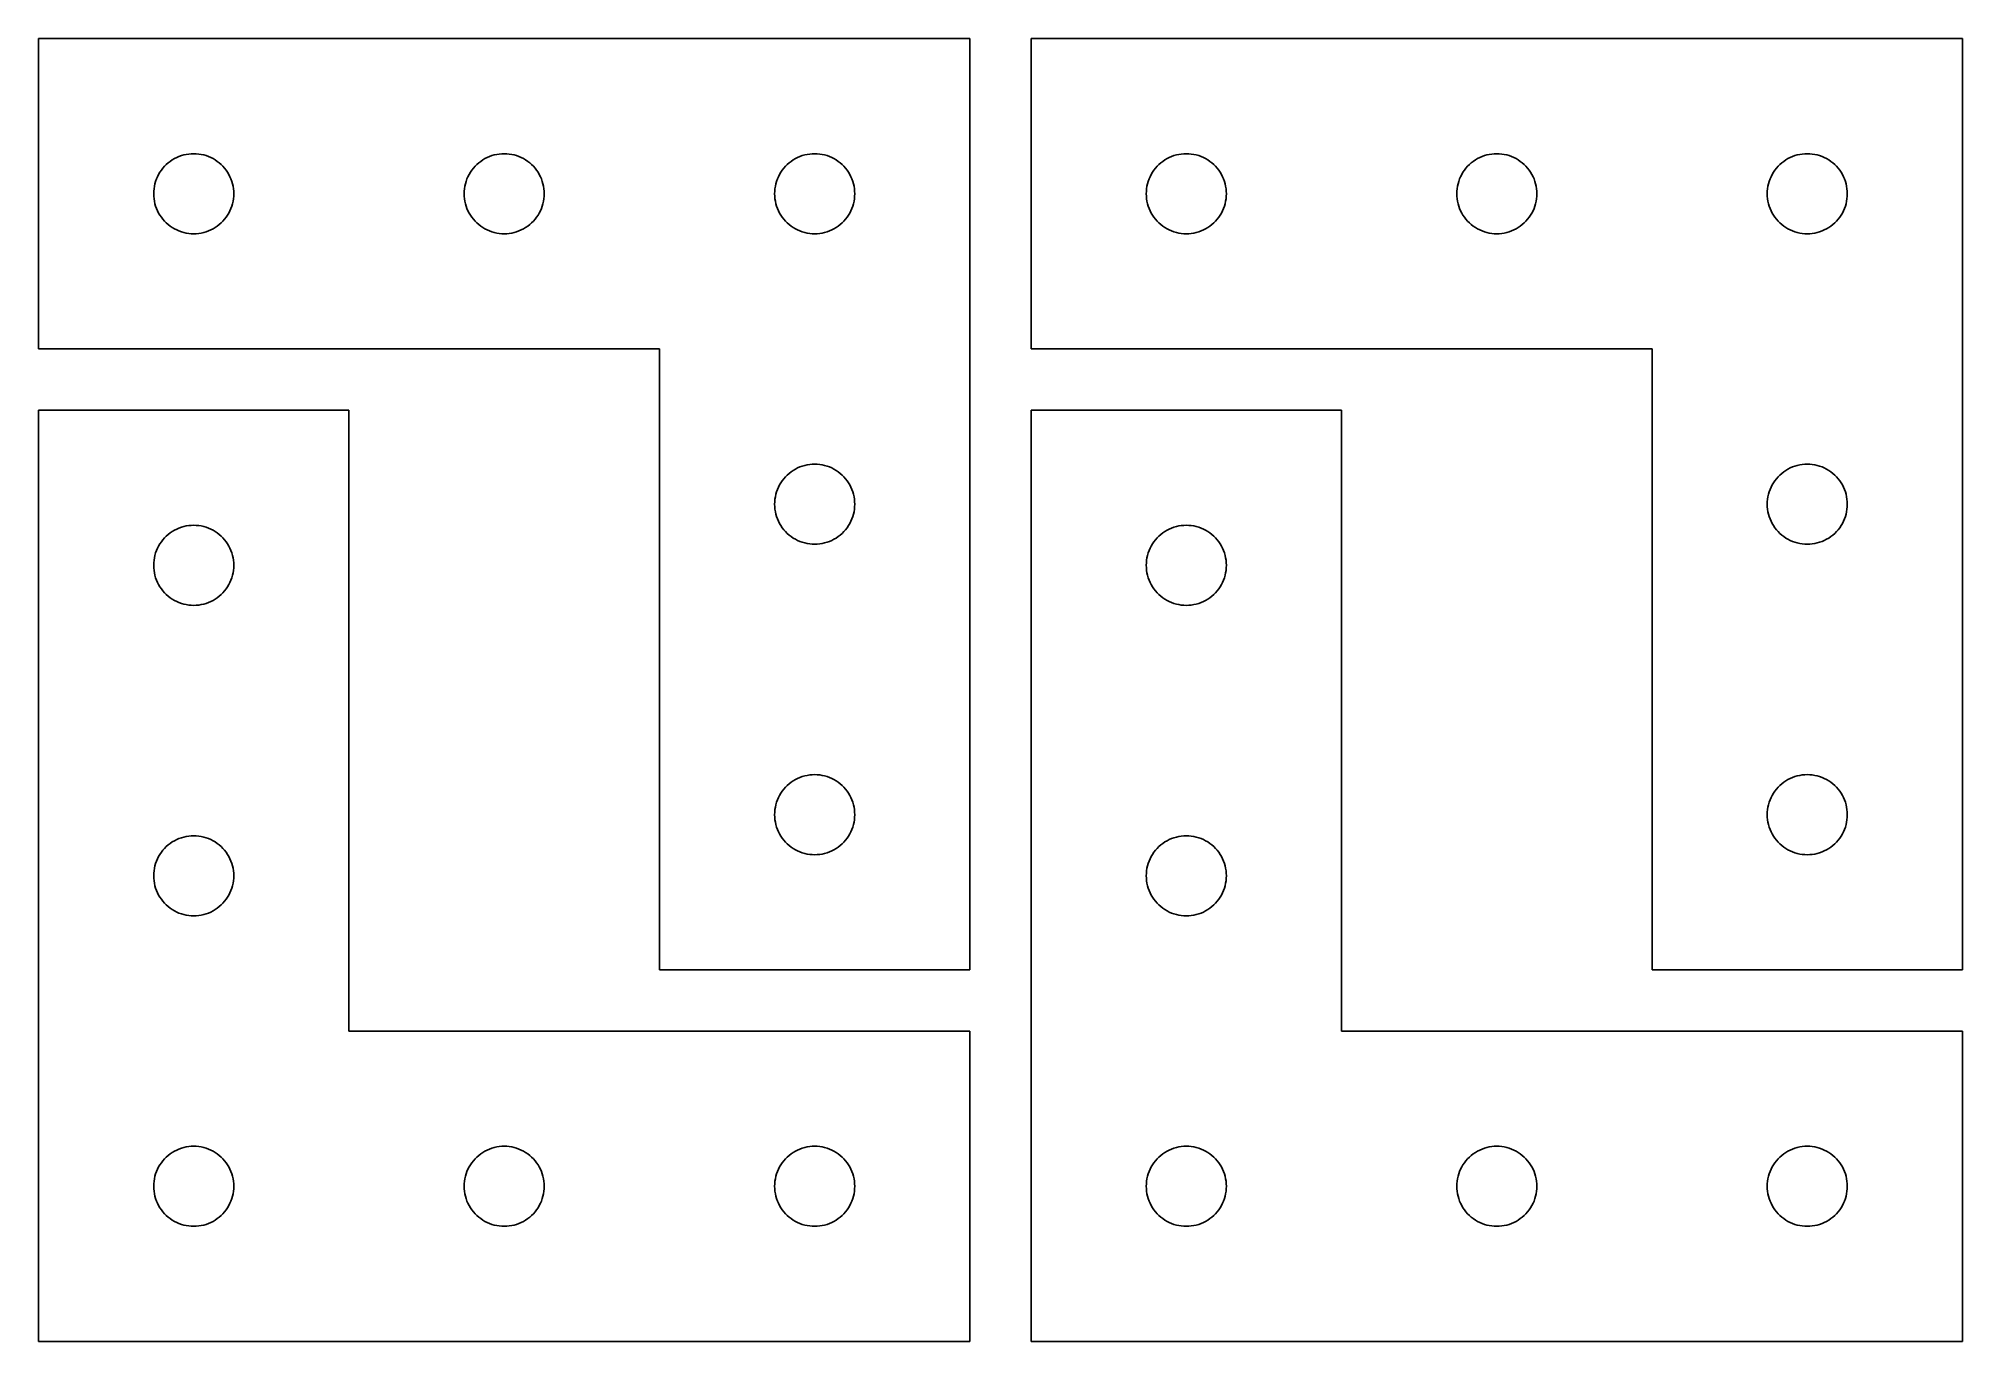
# Model space of a CAD drawing. Extents: x 0 to 157, y 0 to 107.
import ezdxf

# ---------------------------------------------------------------- set-up
doc = ezdxf.new("R2010")
doc.units = 0
doc.layers.get('0').update_dxf_attribs({"color": 1})

msp = doc.modelspace()

# ---------------------------------------------------------------- linework, layer by layer
at = {"color": 1}
for p, q in [((76.2, 106.6), (0, 106.6)), ((0, 106.6), (0, 81.2)), ((76.2, 30.4), (76.2, 106.6)), ((157.4, 106.6), (81.2, 106.6)), ((81.2, 106.6), (81.2, 81.2)), ((157.4, 30.4), (157.4, 106.6)), ((10.1766, 95.9875), (10.3126, 96.1419)), ((10.3126, 96.1419), (10.4581, 96.2874)), ((10.4581, 96.2874), (10.6124, 96.4234)), ((10.6124, 96.4234), (10.775, 96.5495)), ((10.775, 96.5495), (10.9452, 96.6652)), ((10.9452, 96.6652), (11.1223, 96.7699)), ((11.1223, 96.7699), (11.3056, 96.8633)), ((11.3056, 96.8633), (11.4944, 96.945)), ((11.4944, 96.945), (11.688, 97.0147)), ((11.688, 97.0147), (11.8855, 97.0721)), ((11.8855, 97.0721), (12.0863, 97.117)), ((12.0863, 97.117), (12.2895, 97.1492)), ((12.2895, 97.1492), (12.4944, 97.1685)), ((12.4944, 97.1685), (12.7, 97.175)), ((12.7, 97.175), (12.9056, 97.1685)), ((12.9056, 97.1685), (13.1105, 97.1492)), ((13.1105, 97.1492), (13.3137, 97.117)), ((13.3137, 97.117), (13.5145, 97.0721)), ((13.5145, 97.0721), (13.712, 97.0147)), ((13.712, 97.0147), (13.9056, 96.945)), ((13.9056, 96.945), (14.0944, 96.8633)), ((14.0944, 96.8633), (14.2777, 96.7699)), ((14.2777, 96.7699), (14.4548, 96.6652)), ((14.4548, 96.6652), (14.625, 96.5495)), ((14.625, 96.5495), (14.7876, 96.4234)), ((14.7876, 96.4234), (14.9419, 96.2874)), ((14.9419, 96.2874), (15.0874, 96.1419)), ((15.0874, 96.1419), (15.2234, 95.9875)), ((35.5766, 95.9875), (35.7126, 96.1419)), ((35.7126, 96.1419), (35.8581, 96.2874)), ((35.8581, 96.2874), (36.0124, 96.4234)), ((36.0124, 96.4234), (36.175, 96.5495)), ((36.175, 96.5495), (36.3452, 96.6652)), ((36.3452, 96.6652), (36.5223, 96.7699)), ((36.5223, 96.7699), (36.7056, 96.8633)), ((36.7056, 96.8633), (36.8944, 96.945)), ((36.8944, 96.945), (37.088, 97.0147)), ((37.088, 97.0147), (37.2855, 97.0721)), ((37.2855, 97.0721), (37.4863, 97.117)), ((37.4863, 97.117), (37.6895, 97.1492)), ((37.6895, 97.1492), (37.8944, 97.1685)), ((37.8944, 97.1685), (38.1, 97.175)), ((38.1, 97.175), (38.3056, 97.1685)), ((38.3056, 97.1685), (38.5105, 97.1492)), ((38.5105, 97.1492), (38.7137, 97.117)), ((38.7137, 97.117), (38.9144, 97.0721)), ((38.9144, 97.0721), (39.112, 97.0147)), ((39.112, 97.0147), (39.3056, 96.945)), ((39.3056, 96.945), (39.4944, 96.8633)), ((39.4944, 96.8633), (39.6777, 96.7699)), ((39.6777, 96.7699), (39.8548, 96.6652)), ((39.8548, 96.6652), (40.025, 96.5495)), ((40.025, 96.5495), (40.1875, 96.4234)), ((40.1875, 96.4234), (40.3419, 96.2874)), ((40.3419, 96.2874), (40.4874, 96.1419)), ((40.4874, 96.1419), (40.6234, 95.9875)), ((60.9766, 95.9875), (61.1126, 96.1419)), ((61.1126, 96.1419), (61.2581, 96.2874)), ((61.2581, 96.2874), (61.4124, 96.4234)), ((61.4124, 96.4234), (61.575, 96.5495)), ((61.575, 96.5495), (61.7452, 96.6651)), ((61.7452, 96.6651), (61.9223, 96.7699)), ((61.9223, 96.7699), (62.1056, 96.8633)), ((62.1056, 96.8633), (62.2944, 96.945)), ((62.2944, 96.945), (62.488, 97.0147)), ((62.488, 97.0147), (62.6855, 97.0721)), ((62.6855, 97.0721), (62.8863, 97.117)), ((62.8863, 97.117), (63.0895, 97.1492)), ((63.0895, 97.1492), (63.2944, 97.1685)), ((63.2944, 97.1685), (63.5, 97.175)), ((63.5, 97.175), (63.7056, 97.1685)), ((63.7056, 97.1685), (63.9104, 97.1492)), ((63.9104, 97.1492), (64.1136, 97.117)), ((64.1136, 97.117), (64.3144, 97.0721)), ((64.3144, 97.0721), (64.512, 97.0147)), ((64.512, 97.0147), (64.7056, 96.945)), ((64.7056, 96.945), (64.8944, 96.8633)), ((64.8944, 96.8633), (65.0777, 96.7699)), ((65.0777, 96.7699), (65.2548, 96.6651)), ((65.2548, 96.6651), (65.425, 96.5495)), ((65.425, 96.5495), (65.5875, 96.4234)), ((65.5875, 96.4234), (65.7419, 96.2874)), ((65.7419, 96.2874), (65.8873, 96.1419)), ((65.8873, 96.1419), (66.0234, 95.9875)), ((91.3766, 95.9875), (91.5126, 96.1419)), ((91.5126, 96.1419), (91.6581, 96.2874)), ((91.6581, 96.2874), (91.8124, 96.4234)), ((91.8124, 96.4234), (91.975, 96.5495)), ((91.975, 96.5495), (92.1452, 96.6652)), ((92.1452, 96.6652), (92.3223, 96.7699)), ((92.3223, 96.7699), (92.5056, 96.8633)), ((92.5056, 96.8633), (92.6944, 96.945)), ((92.6944, 96.945), (92.888, 97.0147)), ((92.888, 97.0147), (93.0855, 97.0721)), ((93.0855, 97.0721), (93.2863, 97.117)), ((93.2863, 97.117), (93.4895, 97.1492)), ((93.4895, 97.1492), (93.6944, 97.1685)), ((93.6944, 97.1685), (93.9, 97.175)), ((93.9, 97.175), (94.1056, 97.1685)), ((94.1056, 97.1685), (94.3105, 97.1492)), ((94.3105, 97.1492), (94.5137, 97.117)), ((94.5137, 97.117), (94.7145, 97.0721)), ((94.7145, 97.0721), (94.912, 97.0147)), ((94.912, 97.0147), (95.1056, 96.945)), ((95.1056, 96.945), (95.2944, 96.8633)), ((95.2944, 96.8633), (95.4777, 96.7699)), ((95.4777, 96.7699), (95.6548, 96.6652)), ((95.6548, 96.6652), (95.825, 96.5495)), ((95.825, 96.5495), (95.9876, 96.4234)), ((95.9876, 96.4234), (96.1419, 96.2874)), ((96.1419, 96.2874), (96.2874, 96.1419)), ((96.2874, 96.1419), (96.4234, 95.9875)), ((116.777, 95.9875), (116.913, 96.1419)), ((116.913, 96.1419), (117.058, 96.2874)), ((117.058, 96.2874), (117.212, 96.4234)), ((117.212, 96.4234), (117.375, 96.5495)), ((117.375, 96.5495), (117.545, 96.6652)), ((117.545, 96.6652), (117.722, 96.7699)), ((117.722, 96.7699), (117.906, 96.8633)), ((117.906, 96.8633), (118.094, 96.945)), ((118.094, 96.945), (118.288, 97.0147)), ((118.288, 97.0147), (118.486, 97.0721)), ((118.486, 97.0721), (118.686, 97.117)), ((118.686, 97.117), (118.89, 97.1492)), ((118.89, 97.1492), (119.094, 97.1685)), ((119.094, 97.1685), (119.3, 97.175)), ((119.3, 97.175), (119.506, 97.1685)), ((119.506, 97.1685), (119.71, 97.1492)), ((119.71, 97.1492), (119.914, 97.117)), ((119.914, 97.117), (120.114, 97.0721)), ((120.114, 97.0721), (120.312, 97.0147)), ((120.312, 97.0147), (120.506, 96.945)), ((120.506, 96.945), (120.694, 96.8633)), ((120.694, 96.8633), (120.878, 96.7699)), ((120.878, 96.7699), (121.055, 96.6652)), ((121.055, 96.6652), (121.225, 96.5495)), ((121.225, 96.5495), (121.388, 96.4234)), ((121.388, 96.4234), (121.542, 96.2874)), ((121.542, 96.2874), (121.687, 96.1419)), ((121.687, 96.1419), (121.823, 95.9875)), ((142.177, 95.9875), (142.313, 96.1419)), ((142.313, 96.1419), (142.458, 96.2874)), ((142.458, 96.2874), (142.612, 96.4234)), ((142.612, 96.4234), (142.775, 96.5495)), ((142.775, 96.5495), (142.945, 96.6651)), ((142.945, 96.6651), (143.122, 96.7699)), ((143.122, 96.7699), (143.306, 96.8633)), ((143.306, 96.8633), (143.494, 96.945)), ((143.494, 96.945), (143.688, 97.0147)), ((143.688, 97.0147), (143.886, 97.0721)), ((143.886, 97.0721), (144.086, 97.117)), ((144.086, 97.117), (144.29, 97.1492)), ((144.29, 97.1492), (144.494, 97.1685)), ((144.494, 97.1685), (144.7, 97.175)), ((144.7, 97.175), (144.906, 97.1685)), ((144.906, 97.1685), (145.11, 97.1492)), ((145.11, 97.1492), (145.314, 97.117)), ((145.314, 97.117), (145.514, 97.0721)), ((145.514, 97.0721), (145.712, 97.0147)), ((145.712, 97.0147), (145.906, 96.945)), ((145.906, 96.945), (146.094, 96.8633)), ((146.094, 96.8633), (146.278, 96.7699)), ((146.278, 96.7699), (146.455, 96.6651)), ((146.455, 96.6651), (146.625, 96.5495)), ((146.625, 96.5495), (146.788, 96.4234)), ((146.788, 96.4234), (146.942, 96.2874)), ((146.942, 96.2874), (147.087, 96.1419)), ((147.087, 96.1419), (147.223, 95.9875)), ((9.45082, 94.3105), (9.483, 94.5137)), ((9.483, 94.5137), (9.52789, 94.7144)), ((9.52789, 94.7144), (9.58528, 94.912)), ((9.58528, 94.912), (9.65498, 95.1056)), ((9.65498, 95.1056), (9.73669, 95.2944)), ((9.73669, 95.2944), (9.83009, 95.4777)), ((9.83009, 95.4777), (9.93483, 95.6548)), ((9.93483, 95.6548), (10.0505, 95.825)), ((10.0505, 95.825), (10.1766, 95.9875)), ((15.2234, 95.9875), (15.3495, 95.825)), ((15.3495, 95.825), (15.4652, 95.6548)), ((15.4652, 95.6548), (15.5699, 95.4777)), ((15.5699, 95.4777), (15.6633, 95.2944)), ((15.6633, 95.2944), (15.745, 95.1056)), ((15.745, 95.1056), (15.8147, 94.912)), ((15.8147, 94.912), (15.8721, 94.7144)), ((15.8721, 94.7144), (15.917, 94.5137)), ((15.917, 94.5137), (15.9492, 94.3105)), ((34.8508, 94.3105), (34.883, 94.5137)), ((34.883, 94.5137), (34.9279, 94.7144)), ((34.9279, 94.7144), (34.9853, 94.912)), ((34.9853, 94.912), (35.055, 95.1056)), ((35.055, 95.1056), (35.1367, 95.2944)), ((35.1367, 95.2944), (35.2301, 95.4777)), ((35.2301, 95.4777), (35.3348, 95.6548)), ((35.3348, 95.6548), (35.4505, 95.825)), ((35.4505, 95.825), (35.5766, 95.9875)), ((40.6234, 95.9875), (40.7495, 95.825)), ((40.7495, 95.825), (40.8652, 95.6548)), ((40.8652, 95.6548), (40.9699, 95.4777)), ((40.9699, 95.4777), (41.0633, 95.2944)), ((41.0633, 95.2944), (41.145, 95.1056)), ((41.145, 95.1056), (41.2147, 94.912)), ((41.2147, 94.912), (41.2721, 94.7144)), ((41.2721, 94.7144), (41.317, 94.5137)), ((41.317, 94.5137), (41.3492, 94.3105)), ((60.2508, 94.3104), (60.283, 94.5137)), ((60.283, 94.5137), (60.3279, 94.7144)), ((60.3279, 94.7144), (60.3853, 94.912)), ((60.3853, 94.912), (60.455, 95.1056)), ((60.455, 95.1056), (60.5367, 95.2944)), ((60.5367, 95.2944), (60.6301, 95.4777)), ((60.6301, 95.4777), (60.7348, 95.6548)), ((60.7348, 95.6548), (60.8505, 95.825)), ((60.8505, 95.825), (60.9766, 95.9875)), ((66.0234, 95.9875), (66.1495, 95.825)), ((66.1495, 95.825), (66.2652, 95.6548)), ((66.2652, 95.6548), (66.3699, 95.4777)), ((66.3699, 95.4777), (66.4633, 95.2944)), ((66.4633, 95.2944), (66.545, 95.1056)), ((66.545, 95.1056), (66.6147, 94.912)), ((66.6147, 94.912), (66.6721, 94.7144)), ((66.6721, 94.7144), (66.717, 94.5137)), ((66.717, 94.5137), (66.7491, 94.3104)), ((90.6508, 94.3105), (90.683, 94.5137)), ((90.683, 94.5137), (90.7279, 94.7144)), ((90.7279, 94.7144), (90.7853, 94.912)), ((90.7853, 94.912), (90.855, 95.1056)), ((90.855, 95.1056), (90.9367, 95.2944)), ((90.9367, 95.2944), (91.0301, 95.4777)), ((91.0301, 95.4777), (91.1348, 95.6548)), ((91.1348, 95.6548), (91.2505, 95.825)), ((91.2505, 95.825), (91.3766, 95.9875)), ((96.4234, 95.9875), (96.5495, 95.825)), ((96.5495, 95.825), (96.6652, 95.6548)), ((96.6652, 95.6548), (96.7699, 95.4777)), ((96.7699, 95.4777), (96.8633, 95.2944)), ((96.8633, 95.2944), (96.945, 95.1056)), ((96.945, 95.1056), (97.0147, 94.912)), ((97.0147, 94.912), (97.0721, 94.7144)), ((97.0721, 94.7144), (97.117, 94.5137)), ((97.117, 94.5137), (97.1492, 94.3105)), ((116.051, 94.3105), (116.083, 94.5137)), ((116.083, 94.5137), (116.128, 94.7144)), ((116.128, 94.7144), (116.185, 94.912)), ((116.185, 94.912), (116.255, 95.1056)), ((116.255, 95.1056), (116.337, 95.2944)), ((116.337, 95.2944), (116.43, 95.4777)), ((116.43, 95.4777), (116.535, 95.6548)), ((116.535, 95.6548), (116.65, 95.825)), ((116.65, 95.825), (116.777, 95.9875)), ((121.823, 95.9875), (121.95, 95.825)), ((121.95, 95.825), (122.065, 95.6548)), ((122.065, 95.6548), (122.17, 95.4777)), ((122.17, 95.4777), (122.263, 95.2944)), ((122.263, 95.2944), (122.345, 95.1056)), ((122.345, 95.1056), (122.415, 94.912)), ((122.415, 94.912), (122.472, 94.7144)), ((122.472, 94.7144), (122.517, 94.5137)), ((122.517, 94.5137), (122.549, 94.3105)), ((141.451, 94.3104), (141.483, 94.5137)), ((141.483, 94.5137), (141.528, 94.7144)), ((141.528, 94.7144), (141.585, 94.912)), ((141.585, 94.912), (141.655, 95.1056)), ((141.655, 95.1056), (141.737, 95.2944)), ((141.737, 95.2944), (141.83, 95.4777)), ((141.83, 95.4777), (141.935, 95.6548)), ((141.935, 95.6548), (142.05, 95.825)), ((142.05, 95.825), (142.177, 95.9875)), ((147.223, 95.9875), (147.35, 95.825)), ((147.35, 95.825), (147.465, 95.6548)), ((147.465, 95.6548), (147.57, 95.4777)), ((147.57, 95.4777), (147.663, 95.2944)), ((147.663, 95.2944), (147.745, 95.1056)), ((147.745, 95.1056), (147.815, 94.912)), ((147.815, 94.912), (147.872, 94.7144)), ((147.872, 94.7144), (147.917, 94.5137)), ((147.917, 94.5137), (147.949, 94.3104)), ((9.425, 93.9), (9.43146, 94.1056)), ((9.43146, 93.6944), (9.425, 93.9)), ((9.43146, 94.1056), (9.45082, 94.3105)), ((9.45082, 93.4895), (9.43146, 93.6944)), ((9.483, 93.2863), (9.45082, 93.4895)), ((9.52789, 93.0855), (9.483, 93.2863)), ((9.58528, 92.888), (9.52789, 93.0855)), ((9.65498, 92.6944), (9.58528, 92.888)), ((15.8147, 92.888), (15.745, 92.6944)), ((15.8721, 93.0855), (15.8147, 92.888)), ((15.917, 93.2863), (15.8721, 93.0855)), ((15.9492, 93.4895), (15.917, 93.2863)), ((15.9492, 94.3105), (15.9685, 94.1056)), ((15.9685, 93.6944), (15.9492, 93.4895)), ((15.9685, 94.1056), (15.975, 93.9)), ((15.975, 93.9), (15.9685, 93.6944)), ((34.825, 93.9), (34.8315, 94.1056)), ((34.8315, 93.6944), (34.825, 93.9)), ((34.8315, 94.1056), (34.8508, 94.3105)), ((34.8508, 93.4895), (34.8315, 93.6944)), ((34.883, 93.2863), (34.8508, 93.4895)), ((34.9279, 93.0855), (34.883, 93.2863)), ((34.9853, 92.888), (34.9279, 93.0855)), ((35.055, 92.6944), (34.9853, 92.888)), ((41.2147, 92.888), (41.145, 92.6944)), ((41.2721, 93.0855), (41.2147, 92.888)), ((41.317, 93.2863), (41.2721, 93.0855)), ((41.3492, 93.4895), (41.317, 93.2863)), ((41.3492, 94.3105), (41.3685, 94.1056)), ((41.3685, 93.6944), (41.3492, 93.4895)), ((41.3685, 94.1056), (41.375, 93.9)), ((41.375, 93.9), (41.3685, 93.6944)), ((60.225, 93.9), (60.2315, 94.1056)), ((60.2315, 93.6944), (60.225, 93.9)), ((60.2315, 94.1056), (60.2508, 94.3104)), ((60.2508, 93.4895), (60.2315, 93.6944)), ((60.283, 93.2863), (60.2508, 93.4895)), ((60.3279, 93.0855), (60.283, 93.2863)), ((60.3853, 92.888), (60.3279, 93.0855)), ((60.455, 92.6944), (60.3853, 92.888)), ((66.6147, 92.888), (66.545, 92.6944)), ((66.6721, 93.0855), (66.6147, 92.888)), ((66.717, 93.2863), (66.6721, 93.0855)), ((66.7491, 93.4895), (66.717, 93.2863)), ((66.7491, 94.3104), (66.7685, 94.1056)), ((66.7685, 93.6944), (66.7491, 93.4895)), ((66.7685, 94.1056), (66.775, 93.9)), ((66.775, 93.9), (66.7685, 93.6944)), ((90.625, 93.9), (90.6315, 94.1056)), ((90.6315, 93.6944), (90.625, 93.9)), ((90.6315, 94.1056), (90.6508, 94.3105)), ((90.6508, 93.4895), (90.6315, 93.6944)), ((90.683, 93.2863), (90.6508, 93.4895)), ((90.7279, 93.0855), (90.683, 93.2863)), ((90.7853, 92.888), (90.7279, 93.0855)), ((90.855, 92.6944), (90.7853, 92.888)), ((97.0147, 92.888), (96.945, 92.6944)), ((97.0721, 93.0855), (97.0147, 92.888)), ((97.117, 93.2863), (97.0721, 93.0855)), ((97.1492, 93.4895), (97.117, 93.2863)), ((97.1492, 94.3105), (97.1685, 94.1056)), ((97.1685, 93.6944), (97.1492, 93.4895)), ((97.1685, 94.1056), (97.175, 93.9)), ((97.175, 93.9), (97.1685, 93.6944)), ((116.025, 93.9), (116.031, 94.1056)), ((116.031, 93.6944), (116.025, 93.9)), ((116.031, 94.1056), (116.051, 94.3105)), ((116.051, 93.4895), (116.031, 93.6944)), ((116.083, 93.2863), (116.051, 93.4895)), ((116.128, 93.0855), (116.083, 93.2863)), ((116.185, 92.888), (116.128, 93.0855)), ((116.255, 92.6944), (116.185, 92.888)), ((122.415, 92.888), (122.345, 92.6944)), ((122.472, 93.0855), (122.415, 92.888)), ((122.517, 93.2863), (122.472, 93.0855)), ((122.549, 93.4895), (122.517, 93.2863)), ((122.549, 94.3105), (122.569, 94.1056)), ((122.569, 93.6944), (122.549, 93.4895)), ((122.569, 94.1056), (122.575, 93.9)), ((122.575, 93.9), (122.569, 93.6944)), ((141.425, 93.9), (141.431, 94.1056)), ((141.431, 93.6944), (141.425, 93.9)), ((141.431, 94.1056), (141.451, 94.3104)), ((141.451, 93.4895), (141.431, 93.6944)), ((141.483, 93.2863), (141.451, 93.4895)), ((141.528, 93.0855), (141.483, 93.2863)), ((141.585, 92.888), (141.528, 93.0855)), ((141.655, 92.6944), (141.585, 92.888)), ((147.815, 92.888), (147.745, 92.6944)), ((147.872, 93.0855), (147.815, 92.888)), ((147.917, 93.2863), (147.872, 93.0855)), ((147.949, 93.4895), (147.917, 93.2863)), ((147.949, 94.3104), (147.969, 94.1056)), ((147.969, 93.6944), (147.949, 93.4895)), ((147.969, 94.1056), (147.975, 93.9)), ((147.975, 93.9), (147.969, 93.6944)), ((9.73669, 92.5056), (9.65498, 92.6944)), ((9.83009, 92.3223), (9.73669, 92.5056)), ((9.93483, 92.1452), (9.83009, 92.3223)), ((10.0505, 91.975), (9.93483, 92.1452)), ((10.1766, 91.8124), (10.0505, 91.975)), ((10.3126, 91.6581), (10.1766, 91.8124)), ((10.4581, 91.5126), (10.3126, 91.6581)), ((10.6124, 91.3766), (10.4581, 91.5126)), ((10.775, 91.2505), (10.6124, 91.3766)), ((14.7876, 91.3766), (14.625, 91.2505)), ((14.9419, 91.5126), (14.7876, 91.3766)), ((15.0874, 91.6581), (14.9419, 91.5126)), ((15.2234, 91.8124), (15.0874, 91.6581)), ((15.3495, 91.975), (15.2234, 91.8124)), ((15.4652, 92.1452), (15.3495, 91.975)), ((15.5699, 92.3223), (15.4652, 92.1452)), ((15.6633, 92.5056), (15.5699, 92.3223)), ((15.745, 92.6944), (15.6633, 92.5056)), ((35.1367, 92.5056), (35.055, 92.6944)), ((35.2301, 92.3223), (35.1367, 92.5056)), ((35.3348, 92.1452), (35.2301, 92.3223)), ((35.4505, 91.975), (35.3348, 92.1452)), ((35.5766, 91.8124), (35.4505, 91.975)), ((35.7126, 91.6581), (35.5766, 91.8124)), ((35.8581, 91.5126), (35.7126, 91.6581)), ((36.0124, 91.3766), (35.8581, 91.5126)), ((36.175, 91.2505), (36.0124, 91.3766)), ((40.1875, 91.3766), (40.025, 91.2505)), ((40.3419, 91.5126), (40.1875, 91.3766)), ((40.4874, 91.6581), (40.3419, 91.5126)), ((40.6234, 91.8124), (40.4874, 91.6581)), ((40.7495, 91.975), (40.6234, 91.8124)), ((40.8652, 92.1452), (40.7495, 91.975)), ((40.9699, 92.3223), (40.8652, 92.1452)), ((41.0633, 92.5056), (40.9699, 92.3223)), ((41.145, 92.6944), (41.0633, 92.5056)), ((60.5367, 92.5056), (60.455, 92.6944)), ((60.6301, 92.3223), (60.5367, 92.5056)), ((60.7348, 92.1452), (60.6301, 92.3223)), ((60.8504, 91.975), (60.7348, 92.1452)), ((60.9765, 91.8124), (60.8504, 91.975)), ((61.1126, 91.6581), (60.9765, 91.8124)), ((61.2581, 91.5126), (61.1126, 91.6581)), ((61.4124, 91.3766), (61.2581, 91.5126)), ((61.575, 91.2505), (61.4124, 91.3766)), ((65.5875, 91.3766), (65.425, 91.2505)), ((65.7419, 91.5126), (65.5875, 91.3766)), ((65.8874, 91.6581), (65.7419, 91.5126)), ((66.0234, 91.8124), (65.8874, 91.6581)), ((66.1495, 91.975), (66.0234, 91.8124)), ((66.2652, 92.1452), (66.1495, 91.975)), ((66.3699, 92.3223), (66.2652, 92.1452)), ((66.4633, 92.5056), (66.3699, 92.3223)), ((66.545, 92.6944), (66.4633, 92.5056)), ((90.9367, 92.5056), (90.855, 92.6944)), ((91.0301, 92.3223), (90.9367, 92.5056)), ((91.1348, 92.1452), (91.0301, 92.3223)), ((91.2505, 91.975), (91.1348, 92.1452)), ((91.3766, 91.8124), (91.2505, 91.975)), ((91.5126, 91.6581), (91.3766, 91.8124)), ((91.6581, 91.5126), (91.5126, 91.6581)), ((91.8124, 91.3766), (91.6581, 91.5126)), ((91.975, 91.2505), (91.8124, 91.3766)), ((95.9876, 91.3766), (95.825, 91.2505)), ((96.1419, 91.5126), (95.9876, 91.3766)), ((96.2874, 91.6581), (96.1419, 91.5126)), ((96.4234, 91.8124), (96.2874, 91.6581)), ((96.5495, 91.975), (96.4234, 91.8124)), ((96.6652, 92.1452), (96.5495, 91.975)), ((96.7699, 92.3223), (96.6652, 92.1452)), ((96.8633, 92.5056), (96.7699, 92.3223)), ((96.945, 92.6944), (96.8633, 92.5056)), ((116.337, 92.5056), (116.255, 92.6944)), ((116.43, 92.3223), (116.337, 92.5056)), ((116.535, 92.1452), (116.43, 92.3223)), ((116.65, 91.975), (116.535, 92.1452)), ((116.777, 91.8124), (116.65, 91.975)), ((116.913, 91.6581), (116.777, 91.8124)), ((117.058, 91.5126), (116.913, 91.6581)), ((117.212, 91.3766), (117.058, 91.5126)), ((117.375, 91.2505), (117.212, 91.3766)), ((121.388, 91.3766), (121.225, 91.2505)), ((121.542, 91.5126), (121.388, 91.3766)), ((121.687, 91.6581), (121.542, 91.5126)), ((121.823, 91.8124), (121.687, 91.6581)), ((121.95, 91.975), (121.823, 91.8124)), ((122.065, 92.1452), (121.95, 91.975)), ((122.17, 92.3223), (122.065, 92.1452)), ((122.263, 92.5056), (122.17, 92.3223)), ((122.345, 92.6944), (122.263, 92.5056)), ((141.737, 92.5056), (141.655, 92.6944)), ((141.83, 92.3223), (141.737, 92.5056)), ((141.935, 92.1452), (141.83, 92.3223)), ((142.05, 91.975), (141.935, 92.1452)), ((142.177, 91.8124), (142.05, 91.975)), ((142.313, 91.6581), (142.177, 91.8124)), ((142.458, 91.5126), (142.313, 91.6581)), ((142.612, 91.3766), (142.458, 91.5126)), ((142.775, 91.2505), (142.612, 91.3766)), ((146.788, 91.3766), (146.625, 91.2505)), ((146.942, 91.5126), (146.788, 91.3766)), ((147.087, 91.6581), (146.942, 91.5126)), ((147.223, 91.8124), (147.087, 91.6581)), ((147.35, 91.975), (147.223, 91.8124)), ((147.465, 92.1452), (147.35, 91.975)), ((147.57, 92.3223), (147.465, 92.1452)), ((147.663, 92.5056), (147.57, 92.3223)), ((147.745, 92.6944), (147.663, 92.5056)), ((10.9452, 91.1348), (10.775, 91.2505)), ((11.1223, 91.0301), (10.9452, 91.1348)), ((11.3056, 90.9367), (11.1223, 91.0301)), ((11.4944, 90.855), (11.3056, 90.9367)), ((11.688, 90.7853), (11.4944, 90.855)), ((11.8855, 90.7279), (11.688, 90.7853)), ((12.0863, 90.683), (11.8855, 90.7279)), ((12.2895, 90.6508), (12.0863, 90.683)), ((12.4944, 90.6315), (12.2895, 90.6508)), ((12.7, 90.625), (12.4944, 90.6315)), ((12.9056, 90.6315), (12.7, 90.625)), ((13.1105, 90.6508), (12.9056, 90.6315)), ((13.3137, 90.683), (13.1105, 90.6508)), ((13.5145, 90.7279), (13.3137, 90.683)), ((13.712, 90.7853), (13.5145, 90.7279)), ((13.9056, 90.855), (13.712, 90.7853)), ((14.0944, 90.9367), (13.9056, 90.855)), ((14.2777, 91.0301), (14.0944, 90.9367)), ((14.4548, 91.1348), (14.2777, 91.0301)), ((14.625, 91.2505), (14.4548, 91.1348)), ((36.3452, 91.1348), (36.175, 91.2505)), ((36.5223, 91.0301), (36.3452, 91.1348)), ((36.7056, 90.9367), (36.5223, 91.0301)), ((36.8944, 90.855), (36.7056, 90.9367)), ((37.088, 90.7853), (36.8944, 90.855)), ((37.2855, 90.7279), (37.088, 90.7853)), ((37.4863, 90.683), (37.2855, 90.7279)), ((37.6895, 90.6508), (37.4863, 90.683)), ((37.8944, 90.6315), (37.6895, 90.6508)), ((38.1, 90.625), (37.8944, 90.6315)), ((38.3056, 90.6315), (38.1, 90.625)), ((38.5105, 90.6508), (38.3056, 90.6315)), ((38.7137, 90.683), (38.5105, 90.6508)), ((38.9144, 90.7279), (38.7137, 90.683)), ((39.112, 90.7853), (38.9144, 90.7279)), ((39.3056, 90.855), (39.112, 90.7853)), ((39.4944, 90.9367), (39.3056, 90.855)), ((39.6777, 91.0301), (39.4944, 90.9367)), ((39.8548, 91.1348), (39.6777, 91.0301)), ((40.025, 91.2505), (39.8548, 91.1348)), ((61.7451, 91.1348), (61.575, 91.2505)), ((61.9223, 91.0301), (61.7451, 91.1348)), ((62.1056, 90.9367), (61.9223, 91.0301)), ((62.2944, 90.855), (62.1056, 90.9367)), ((62.4879, 90.7853), (62.2944, 90.855)), ((62.6855, 90.7279), (62.4879, 90.7853)), ((62.8863, 90.683), (62.6855, 90.7279)), ((63.0895, 90.6508), (62.8863, 90.683)), ((63.2943, 90.6315), (63.0895, 90.6508)), ((63.5, 90.625), (63.2943, 90.6315)), ((63.7056, 90.6315), (63.5, 90.625)), ((63.9104, 90.6508), (63.7056, 90.6315)), ((64.1137, 90.683), (63.9104, 90.6508)), ((64.3144, 90.7279), (64.1137, 90.683)), ((64.512, 90.7853), (64.3144, 90.7279)), ((64.7056, 90.855), (64.512, 90.7853)), ((64.8944, 90.9367), (64.7056, 90.855)), ((65.0777, 91.0301), (64.8944, 90.9367)), ((65.2548, 91.1348), (65.0777, 91.0301)), ((65.425, 91.2505), (65.2548, 91.1348)), ((92.1452, 91.1348), (91.975, 91.2505)), ((92.3223, 91.0301), (92.1452, 91.1348)), ((92.5056, 90.9367), (92.3223, 91.0301)), ((92.6944, 90.855), (92.5056, 90.9367)), ((92.888, 90.7853), (92.6944, 90.855)), ((93.0855, 90.7279), (92.888, 90.7853)), ((93.2863, 90.683), (93.0855, 90.7279)), ((93.4895, 90.6508), (93.2863, 90.683)), ((93.6944, 90.6315), (93.4895, 90.6508)), ((93.9, 90.625), (93.6944, 90.6315)), ((94.1056, 90.6315), (93.9, 90.625)), ((94.3105, 90.6508), (94.1056, 90.6315)), ((94.5137, 90.683), (94.3105, 90.6508)), ((94.7145, 90.7279), (94.5137, 90.683)), ((94.912, 90.7853), (94.7145, 90.7279)), ((95.1056, 90.855), (94.912, 90.7853)), ((95.2944, 90.9367), (95.1056, 90.855)), ((95.4777, 91.0301), (95.2944, 90.9367)), ((95.6548, 91.1348), (95.4777, 91.0301)), ((95.825, 91.2505), (95.6548, 91.1348)), ((117.545, 91.1348), (117.375, 91.2505)), ((117.722, 91.0301), (117.545, 91.1348)), ((117.906, 90.9367), (117.722, 91.0301)), ((118.094, 90.855), (117.906, 90.9367)), ((118.288, 90.7853), (118.094, 90.855)), ((118.486, 90.7279), (118.288, 90.7853)), ((118.686, 90.683), (118.486, 90.7279)), ((118.89, 90.6508), (118.686, 90.683)), ((119.094, 90.6315), (118.89, 90.6508)), ((119.3, 90.625), (119.094, 90.6315)), ((119.506, 90.6315), (119.3, 90.625)), ((119.71, 90.6508), (119.506, 90.6315)), ((119.914, 90.683), (119.71, 90.6508)), ((120.114, 90.7279), (119.914, 90.683)), ((120.312, 90.7853), (120.114, 90.7279)), ((120.506, 90.855), (120.312, 90.7853)), ((120.694, 90.9367), (120.506, 90.855)), ((120.878, 91.0301), (120.694, 90.9367)), ((121.055, 91.1348), (120.878, 91.0301)), ((121.225, 91.2505), (121.055, 91.1348)), ((142.945, 91.1348), (142.775, 91.2505)), ((143.122, 91.0301), (142.945, 91.1348)), ((143.306, 90.9367), (143.122, 91.0301)), ((143.494, 90.855), (143.306, 90.9367)), ((143.688, 90.7853), (143.494, 90.855)), ((143.886, 90.7279), (143.688, 90.7853)), ((144.086, 90.683), (143.886, 90.7279)), ((144.29, 90.6508), (144.086, 90.683)), ((144.494, 90.6315), (144.29, 90.6508)), ((144.7, 90.625), (144.494, 90.6315)), ((144.906, 90.6315), (144.7, 90.625)), ((145.11, 90.6508), (144.906, 90.6315)), ((145.314, 90.683), (145.11, 90.6508)), ((145.514, 90.7279), (145.314, 90.683)), ((145.712, 90.7853), (145.514, 90.7279)), ((145.906, 90.855), (145.712, 90.7853)), ((146.094, 90.9367), (145.906, 90.855)), ((146.278, 91.0301), (146.094, 90.9367)), ((146.455, 91.1348), (146.278, 91.0301)), ((146.625, 91.2505), (146.455, 91.1348)), ((0, 81.2), (50.8, 81.2)), ((50.8, 81.2), (50.8, 30.4)), ((81.2, 81.2), (132, 81.2)), ((132, 81.2), (132, 30.4)), ((25.4, 76.2), (0, 76.2)), ((0, 76.2), (0, 0)), ((25.4, 25.4), (25.4, 76.2)), ((106.6, 76.2), (81.2, 76.2)), ((81.2, 76.2), (81.2, 0)), ((106.6, 25.4), (106.6, 76.2)), ((61.1126, 70.7419), (61.2581, 70.8874)), ((61.2581, 70.8874), (61.4124, 71.0234)), ((61.4124, 71.0234), (61.575, 71.1495)), ((61.575, 71.1495), (61.7452, 71.2652)), ((61.7452, 71.2652), (61.9223, 71.3699)), ((61.9223, 71.3699), (62.1056, 71.4633)), ((62.1056, 71.4633), (62.2944, 71.545)), ((62.2944, 71.545), (62.488, 71.6147)), ((62.488, 71.6147), (62.6855, 71.6721)), ((62.6855, 71.6721), (62.8863, 71.717)), ((62.8863, 71.717), (63.0895, 71.7492)), ((63.0895, 71.7492), (63.2944, 71.7685)), ((63.2944, 71.7685), (63.5, 71.775)), ((63.5, 71.775), (63.7056, 71.7685)), ((63.7056, 71.7685), (63.9104, 71.7492)), ((63.9104, 71.7492), (64.1136, 71.717)), ((64.1136, 71.717), (64.3144, 71.6721)), ((64.3144, 71.6721), (64.512, 71.6147)), ((64.512, 71.6147), (64.7056, 71.545)), ((64.7056, 71.545), (64.8944, 71.4633)), ((64.8944, 71.4633), (65.0777, 71.3699)), ((65.0777, 71.3699), (65.2548, 71.2652)), ((65.2548, 71.2652), (65.425, 71.1495)), ((65.425, 71.1495), (65.5875, 71.0234)), ((65.5875, 71.0234), (65.7419, 70.8874)), ((65.7419, 70.8874), (65.8873, 70.7419)), ((142.313, 70.7419), (142.458, 70.8874)), ((142.458, 70.8874), (142.612, 71.0234)), ((142.612, 71.0234), (142.775, 71.1495)), ((142.775, 71.1495), (142.945, 71.2652)), ((142.945, 71.2652), (143.122, 71.3699)), ((143.122, 71.3699), (143.306, 71.4633)), ((143.306, 71.4633), (143.494, 71.545)), ((143.494, 71.545), (143.688, 71.6147)), ((143.688, 71.6147), (143.886, 71.6721)), ((143.886, 71.6721), (144.086, 71.717)), ((144.086, 71.717), (144.29, 71.7492)), ((144.29, 71.7492), (144.494, 71.7685)), ((144.494, 71.7685), (144.7, 71.775)), ((144.7, 71.775), (144.906, 71.7685)), ((144.906, 71.7685), (145.11, 71.7492)), ((145.11, 71.7492), (145.314, 71.717)), ((145.314, 71.717), (145.514, 71.6721)), ((145.514, 71.6721), (145.712, 71.6147)), ((145.712, 71.6147), (145.906, 71.545)), ((145.906, 71.545), (146.094, 71.4633)), ((146.094, 71.4633), (146.278, 71.3699)), ((146.278, 71.3699), (146.455, 71.2652)), ((146.455, 71.2652), (146.625, 71.1495)), ((146.625, 71.1495), (146.788, 71.0234)), ((146.788, 71.0234), (146.942, 70.8874)), ((146.942, 70.8874), (147.087, 70.7419)), ((60.283, 69.1137), (60.3279, 69.3145)), ((60.3279, 69.3145), (60.3853, 69.512)), ((60.3853, 69.512), (60.455, 69.7056)), ((60.455, 69.7056), (60.5367, 69.8944)), ((60.5367, 69.8944), (60.6301, 70.0777)), ((60.6301, 70.0777), (60.7348, 70.2548)), ((60.7348, 70.2548), (60.8505, 70.425)), ((60.8505, 70.425), (60.9766, 70.5876)), ((60.9766, 70.5876), (61.1126, 70.7419)), ((65.8873, 70.7419), (66.0234, 70.5876)), ((66.0234, 70.5876), (66.1495, 70.425)), ((66.1495, 70.425), (66.2652, 70.2548)), ((66.2652, 70.2548), (66.3699, 70.0777)), ((66.3699, 70.0777), (66.4633, 69.8944)), ((66.4633, 69.8944), (66.545, 69.7056)), ((66.545, 69.7056), (66.6147, 69.512)), ((66.6147, 69.512), (66.6721, 69.3145)), ((66.6721, 69.3145), (66.717, 69.1137)), ((141.483, 69.1137), (141.528, 69.3145)), ((141.528, 69.3145), (141.585, 69.512)), ((141.585, 69.512), (141.655, 69.7056)), ((141.655, 69.7056), (141.737, 69.8944)), ((141.737, 69.8944), (141.83, 70.0777)), ((141.83, 70.0777), (141.935, 70.2548)), ((141.935, 70.2548), (142.05, 70.425)), ((142.05, 70.425), (142.177, 70.5876)), ((142.177, 70.5876), (142.313, 70.7419)), ((147.087, 70.7419), (147.223, 70.5876)), ((147.223, 70.5876), (147.35, 70.425)), ((147.35, 70.425), (147.465, 70.2548)), ((147.465, 70.2548), (147.57, 70.0777)), ((147.57, 70.0777), (147.663, 69.8944)), ((147.663, 69.8944), (147.745, 69.7056)), ((147.745, 69.7056), (147.815, 69.512)), ((147.815, 69.512), (147.872, 69.3145)), ((147.872, 69.3145), (147.917, 69.1137)), ((60.225, 68.5), (60.2315, 68.7056)), ((60.2315, 68.2944), (60.225, 68.5)), ((60.2315, 68.7056), (60.2508, 68.9105)), ((60.2508, 68.0895), (60.2315, 68.2944)), ((60.2508, 68.9105), (60.283, 69.1137)), ((60.283, 67.8863), (60.2508, 68.0895)), ((60.3279, 67.6855), (60.283, 67.8863)), ((60.3853, 67.488), (60.3279, 67.6855)), ((66.6721, 67.6855), (66.6147, 67.488)), ((66.717, 67.8863), (66.6721, 67.6855)), ((66.717, 69.1137), (66.7491, 68.9105)), ((66.7491, 68.0895), (66.717, 67.8863)), ((66.7491, 68.9105), (66.7685, 68.7056)), ((66.7685, 68.2944), (66.7491, 68.0895)), ((66.7685, 68.7056), (66.775, 68.5)), ((66.775, 68.5), (66.7685, 68.2944)), ((141.425, 68.5), (141.431, 68.7056)), ((141.431, 68.2944), (141.425, 68.5)), ((141.431, 68.7056), (141.451, 68.9105)), ((141.451, 68.0895), (141.431, 68.2944)), ((141.451, 68.9105), (141.483, 69.1137)), ((141.483, 67.8863), (141.451, 68.0895)), ((141.528, 67.6855), (141.483, 67.8863)), ((141.585, 67.488), (141.528, 67.6855)), ((147.872, 67.6855), (147.815, 67.488)), ((147.917, 67.8863), (147.872, 67.6855)), ((147.917, 69.1137), (147.949, 68.9105)), ((147.949, 68.0895), (147.917, 67.8863)), ((147.949, 68.9105), (147.969, 68.7056)), ((147.969, 68.2944), (147.949, 68.0895)), ((147.969, 68.7056), (147.975, 68.5)), ((147.975, 68.5), (147.969, 68.2944)), ((10.6124, 66.0234), (10.775, 66.1495)), ((10.775, 66.1495), (10.9452, 66.2652)), ((10.9452, 66.2652), (11.1223, 66.3699)), ((11.1223, 66.3699), (11.3056, 66.4633)), ((11.3056, 66.4633), (11.4944, 66.545)), ((11.4944, 66.545), (11.688, 66.6147)), ((11.688, 66.6147), (11.8855, 66.6721)), ((11.8855, 66.6721), (12.0863, 66.717)), ((12.0863, 66.717), (12.2895, 66.7492)), ((12.2895, 66.7492), (12.4944, 66.7685)), ((12.4944, 66.7685), (12.7, 66.775)), ((12.7, 66.775), (12.9056, 66.7685)), ((12.9056, 66.7685), (13.1105, 66.7492)), ((13.1105, 66.7492), (13.3137, 66.717)), ((13.3137, 66.717), (13.5145, 66.6721)), ((13.5145, 66.6721), (13.712, 66.6147)), ((13.712, 66.6147), (13.9056, 66.545)), ((13.9056, 66.545), (14.0944, 66.4633)), ((14.0944, 66.4633), (14.2777, 66.3699)), ((14.2777, 66.3699), (14.4548, 66.2652)), ((14.4548, 66.2652), (14.625, 66.1495)), ((14.625, 66.1495), (14.7876, 66.0234)), ((60.455, 67.2944), (60.3853, 67.488)), ((60.5367, 67.1056), (60.455, 67.2944)), ((60.6301, 66.9223), (60.5367, 67.1056)), ((60.7348, 66.7452), (60.6301, 66.9223)), ((60.8505, 66.575), (60.7348, 66.7452)), ((60.9766, 66.4124), (60.8505, 66.575)), ((61.1126, 66.2581), (60.9766, 66.4124)), ((61.2581, 66.1126), (61.1126, 66.2581)), ((61.4124, 65.9766), (61.2581, 66.1126)), ((65.7419, 66.1126), (65.5875, 65.9766)), ((65.8873, 66.2581), (65.7419, 66.1126)), ((66.0234, 66.4124), (65.8873, 66.2581)), ((66.1495, 66.575), (66.0234, 66.4124)), ((66.2652, 66.7452), (66.1495, 66.575)), ((66.3699, 66.9223), (66.2652, 66.7452)), ((66.4633, 67.1056), (66.3699, 66.9223)), ((66.545, 67.2944), (66.4633, 67.1056)), ((66.6147, 67.488), (66.545, 67.2944)), ((91.8124, 66.0234), (91.975, 66.1495)), ((91.975, 66.1495), (92.1452, 66.2652)), ((92.1452, 66.2652), (92.3223, 66.3699)), ((92.3223, 66.3699), (92.5056, 66.4633)), ((92.5056, 66.4633), (92.6944, 66.545)), ((92.6944, 66.545), (92.888, 66.6147)), ((92.888, 66.6147), (93.0855, 66.6721)), ((93.0855, 66.6721), (93.2863, 66.717)), ((93.2863, 66.717), (93.4895, 66.7492)), ((93.4895, 66.7492), (93.6944, 66.7685)), ((93.6944, 66.7685), (93.9, 66.775)), ((93.9, 66.775), (94.1056, 66.7685)), ((94.1056, 66.7685), (94.3105, 66.7492)), ((94.3105, 66.7492), (94.5137, 66.717)), ((94.5137, 66.717), (94.7144, 66.6721)), ((94.7144, 66.6721), (94.912, 66.6147)), ((94.912, 66.6147), (95.1056, 66.545)), ((95.1056, 66.545), (95.2944, 66.4633)), ((95.2944, 66.4633), (95.4777, 66.3699)), ((95.4777, 66.3699), (95.6548, 66.2652)), ((95.6548, 66.2652), (95.825, 66.1495)), ((95.825, 66.1495), (95.9875, 66.0234)), ((141.655, 67.2944), (141.585, 67.488)), ((141.737, 67.1056), (141.655, 67.2944)), ((141.83, 66.9223), (141.737, 67.1056)), ((141.935, 66.7452), (141.83, 66.9223)), ((142.05, 66.575), (141.935, 66.7452)), ((142.177, 66.4124), (142.05, 66.575)), ((142.313, 66.2581), (142.177, 66.4124)), ((142.458, 66.1126), (142.313, 66.2581)), ((142.612, 65.9766), (142.458, 66.1126)), ((146.942, 66.1126), (146.788, 65.9766)), ((147.087, 66.2581), (146.942, 66.1126)), ((147.223, 66.4124), (147.087, 66.2581)), ((147.35, 66.575), (147.223, 66.4124)), ((147.465, 66.7452), (147.35, 66.575)), ((147.57, 66.9223), (147.465, 66.7452)), ((147.663, 67.1056), (147.57, 66.9223)), ((147.745, 67.2944), (147.663, 67.1056)), ((147.815, 67.488), (147.745, 67.2944)), ((9.5853, 64.512), (9.65498, 64.7056)), ((9.65498, 64.7056), (9.73669, 64.8944)), ((9.73669, 64.8944), (9.83009, 65.0777)), ((9.83009, 65.0777), (9.93483, 65.2548)), ((9.93483, 65.2548), (10.0505, 65.425)), ((10.0505, 65.425), (10.1766, 65.5875)), ((10.1766, 65.5875), (10.3126, 65.7419)), ((10.3126, 65.7419), (10.4581, 65.8874)), ((10.4581, 65.8874), (10.6124, 66.0234)), ((14.7876, 66.0234), (14.9419, 65.8874)), ((14.9419, 65.8874), (15.0874, 65.7419)), ((15.0874, 65.7419), (15.2234, 65.5875)), ((15.2234, 65.5875), (15.3495, 65.425)), ((15.3495, 65.425), (15.4652, 65.2548)), ((15.4652, 65.2548), (15.5699, 65.0777)), ((15.5699, 65.0777), (15.6633, 64.8944)), ((15.6633, 64.8944), (15.745, 64.7056)), ((15.745, 64.7056), (15.8147, 64.512)), ((61.575, 65.8505), (61.4124, 65.9766)), ((61.7452, 65.7348), (61.575, 65.8505)), ((61.9223, 65.6301), (61.7452, 65.7348)), ((62.1056, 65.5367), (61.9223, 65.6301)), ((62.2944, 65.455), (62.1056, 65.5367)), ((62.488, 65.3853), (62.2944, 65.455)), ((62.6855, 65.3279), (62.488, 65.3853)), ((62.8863, 65.283), (62.6855, 65.3279)), ((63.0895, 65.2508), (62.8863, 65.283)), ((63.2944, 65.2315), (63.0895, 65.2508)), ((63.5, 65.225), (63.2944, 65.2315)), ((63.7056, 65.2315), (63.5, 65.225)), ((63.9104, 65.2508), (63.7056, 65.2315)), ((64.1136, 65.283), (63.9104, 65.2508)), ((64.3144, 65.3279), (64.1136, 65.283)), ((64.512, 65.3853), (64.3144, 65.3279)), ((64.7056, 65.455), (64.512, 65.3853)), ((64.8944, 65.5367), (64.7056, 65.455)), ((65.0777, 65.6301), (64.8944, 65.5367)), ((65.2548, 65.7348), (65.0777, 65.6301)), ((65.425, 65.8505), (65.2548, 65.7348)), ((65.5875, 65.9766), (65.425, 65.8505)), ((90.7853, 64.512), (90.855, 64.7056)), ((90.855, 64.7056), (90.9367, 64.8944)), ((90.9367, 64.8944), (91.0301, 65.0777)), ((91.0301, 65.0777), (91.1348, 65.2548)), ((91.1348, 65.2548), (91.2505, 65.425)), ((91.2505, 65.425), (91.3766, 65.5875)), ((91.3766, 65.5875), (91.5126, 65.7419)), ((91.5126, 65.7419), (91.6581, 65.8874)), ((91.6581, 65.8874), (91.8124, 66.0234)), ((95.9875, 66.0234), (96.1419, 65.8874)), ((96.1419, 65.8874), (96.2874, 65.7419)), ((96.2874, 65.7419), (96.4234, 65.5875)), ((96.4234, 65.5875), (96.5495, 65.425)), ((96.5495, 65.425), (96.6652, 65.2548)), ((96.6652, 65.2548), (96.7699, 65.0777)), ((96.7699, 65.0777), (96.8633, 64.8944)), ((96.8633, 64.8944), (96.945, 64.7056)), ((96.945, 64.7056), (97.0147, 64.512)), ((142.775, 65.8505), (142.612, 65.9766)), ((142.945, 65.7348), (142.775, 65.8505)), ((143.122, 65.6301), (142.945, 65.7348)), ((143.306, 65.5367), (143.122, 65.6301)), ((143.494, 65.455), (143.306, 65.5367)), ((143.688, 65.3853), (143.494, 65.455)), ((143.886, 65.3279), (143.688, 65.3853)), ((144.086, 65.283), (143.886, 65.3279)), ((144.29, 65.2508), (144.086, 65.283)), ((144.494, 65.2315), (144.29, 65.2508)), ((144.7, 65.225), (144.494, 65.2315)), ((144.906, 65.2315), (144.7, 65.225)), ((145.11, 65.2508), (144.906, 65.2315)), ((145.314, 65.283), (145.11, 65.2508)), ((145.514, 65.3279), (145.314, 65.283)), ((145.712, 65.3853), (145.514, 65.3279)), ((145.906, 65.455), (145.712, 65.3853)), ((146.094, 65.5367), (145.906, 65.455)), ((146.278, 65.6301), (146.094, 65.5367)), ((146.455, 65.7348), (146.278, 65.6301)), ((146.625, 65.8505), (146.455, 65.7348)), ((146.788, 65.9766), (146.625, 65.8505)), ((9.425, 63.5), (9.43147, 63.7056)), ((9.43147, 63.2943), (9.425, 63.5)), ((9.43147, 63.7056), (9.45084, 63.9104)), ((9.45084, 63.0895), (9.43147, 63.2943)), ((9.45084, 63.9104), (9.48302, 64.1137)), ((9.48302, 62.8863), (9.45084, 63.0895)), ((9.48302, 64.1137), (9.52789, 64.3144)), ((9.52789, 64.3144), (9.5853, 64.512)), ((15.8147, 64.512), (15.8721, 64.3144)), ((15.8721, 64.3144), (15.917, 64.1137)), ((15.917, 64.1137), (15.9492, 63.9104)), ((15.9492, 63.0895), (15.917, 62.8863)), ((15.9492, 63.9104), (15.9685, 63.7056)), ((15.9685, 63.2943), (15.9492, 63.0895)), ((15.9685, 63.7056), (15.975, 63.5)), ((15.975, 63.5), (15.9685, 63.2943)), ((90.625, 63.5), (90.6315, 63.7056)), ((90.6315, 63.2943), (90.625, 63.5)), ((90.6315, 63.7056), (90.6508, 63.9104)), ((90.6508, 63.0895), (90.6315, 63.2943)), ((90.6508, 63.9104), (90.683, 64.1137)), ((90.683, 62.8863), (90.6508, 63.0895)), ((90.683, 64.1137), (90.7279, 64.3144)), ((90.7279, 64.3144), (90.7853, 64.512)), ((97.0147, 64.512), (97.0721, 64.3144)), ((97.0721, 64.3144), (97.117, 64.1137)), ((97.117, 64.1137), (97.1492, 63.9104)), ((97.1492, 63.0895), (97.117, 62.8863)), ((97.1492, 63.9104), (97.1685, 63.7056)), ((97.1685, 63.2943), (97.1492, 63.0895)), ((97.1685, 63.7056), (97.175, 63.5)), ((97.175, 63.5), (97.1685, 63.2943)), ((9.52789, 62.6855), (9.48302, 62.8863)), ((9.5853, 62.4879), (9.52789, 62.6855)), ((9.65498, 62.2944), (9.5853, 62.4879)), ((9.73669, 62.1056), (9.65498, 62.2944)), ((9.83009, 61.9222), (9.73669, 62.1056)), ((9.93483, 61.7451), (9.83009, 61.9222)), ((10.0505, 61.575), (9.93483, 61.7451)), ((10.1766, 61.4124), (10.0505, 61.575)), ((10.3126, 61.2581), (10.1766, 61.4124)), ((15.2234, 61.4124), (15.0874, 61.2581)), ((15.3495, 61.575), (15.2234, 61.4124)), ((15.4652, 61.7451), (15.3495, 61.575)), ((15.5699, 61.9222), (15.4652, 61.7451)), ((15.6633, 62.1056), (15.5699, 61.9222)), ((15.745, 62.2944), (15.6633, 62.1056)), ((15.8147, 62.4879), (15.745, 62.2944)), ((15.8721, 62.6855), (15.8147, 62.4879)), ((15.917, 62.8863), (15.8721, 62.6855)), ((90.7279, 62.6855), (90.683, 62.8863)), ((90.7853, 62.4879), (90.7279, 62.6855)), ((90.855, 62.2944), (90.7853, 62.4879)), ((90.9367, 62.1056), (90.855, 62.2944)), ((91.0301, 61.9222), (90.9367, 62.1056)), ((91.1348, 61.7451), (91.0301, 61.9222)), ((91.2505, 61.575), (91.1348, 61.7451)), ((91.3766, 61.4124), (91.2505, 61.575)), ((91.5126, 61.2581), (91.3766, 61.4124)), ((96.4234, 61.4124), (96.2874, 61.2581)), ((96.5495, 61.575), (96.4234, 61.4124)), ((96.6652, 61.7451), (96.5495, 61.575)), ((96.7699, 61.9222), (96.6652, 61.7451)), ((96.8633, 62.1056), (96.7699, 61.9222)), ((96.945, 62.2944), (96.8633, 62.1056)), ((97.0147, 62.4879), (96.945, 62.2944)), ((97.0721, 62.6855), (97.0147, 62.4879)), ((97.117, 62.8863), (97.0721, 62.6855)), ((10.4581, 61.1126), (10.3126, 61.2581)), ((10.6124, 60.9765), (10.4581, 61.1126)), ((10.775, 60.8504), (10.6124, 60.9765)), ((10.9452, 60.7348), (10.775, 60.8504)), ((11.1223, 60.6301), (10.9452, 60.7348)), ((11.3056, 60.5367), (11.1223, 60.6301)), ((11.4944, 60.455), (11.3056, 60.5367)), ((11.688, 60.3853), (11.4944, 60.455)), ((11.8855, 60.3279), (11.688, 60.3853)), ((12.0863, 60.283), (11.8855, 60.3279)), ((12.2895, 60.2508), (12.0863, 60.283)), ((12.4944, 60.2314), (12.2895, 60.2508)), ((12.7, 60.225), (12.4944, 60.2314)), ((12.9056, 60.2314), (12.7, 60.225)), ((13.1105, 60.2508), (12.9056, 60.2314)), ((13.3137, 60.283), (13.1105, 60.2508)), ((13.5145, 60.3279), (13.3137, 60.283)), ((13.712, 60.3853), (13.5145, 60.3279)), ((13.9056, 60.455), (13.712, 60.3853)), ((14.0944, 60.5367), (13.9056, 60.455)), ((14.2777, 60.6301), (14.0944, 60.5367)), ((14.4548, 60.7348), (14.2777, 60.6301)), ((14.625, 60.8504), (14.4548, 60.7348)), ((14.7876, 60.9765), (14.625, 60.8504)), ((14.9419, 61.1126), (14.7876, 60.9765)), ((15.0874, 61.2581), (14.9419, 61.1126)), ((91.6581, 61.1126), (91.5126, 61.2581)), ((91.8124, 60.9765), (91.6581, 61.1126)), ((91.975, 60.8504), (91.8124, 60.9765)), ((92.1452, 60.7348), (91.975, 60.8504)), ((92.3223, 60.6301), (92.1452, 60.7348)), ((92.5056, 60.5367), (92.3223, 60.6301)), ((92.6944, 60.455), (92.5056, 60.5367)), ((92.888, 60.3853), (92.6944, 60.455)), ((93.0855, 60.3279), (92.888, 60.3853)), ((93.2863, 60.283), (93.0855, 60.3279)), ((93.4895, 60.2508), (93.2863, 60.283)), ((93.6944, 60.2314), (93.4895, 60.2508)), ((93.9, 60.225), (93.6944, 60.2314)), ((94.1056, 60.2314), (93.9, 60.225)), ((94.3105, 60.2508), (94.1056, 60.2314)), ((94.5137, 60.283), (94.3105, 60.2508)), ((94.7144, 60.3279), (94.5137, 60.283)), ((94.912, 60.3853), (94.7144, 60.3279)), ((95.1056, 60.455), (94.912, 60.3853)), ((95.2944, 60.5367), (95.1056, 60.455)), ((95.4777, 60.6301), (95.2944, 60.5367)), ((95.6548, 60.7348), (95.4777, 60.6301)), ((95.825, 60.8504), (95.6548, 60.7348)), ((95.9875, 60.9765), (95.825, 60.8504)), ((96.1419, 61.1126), (95.9875, 60.9765)), ((96.2874, 61.2581), (96.1419, 61.1126)), ((61.4124, 45.6234), (61.575, 45.7495)), ((61.575, 45.7495), (61.7452, 45.8652)), ((61.7452, 45.8652), (61.9223, 45.9699)), ((61.9223, 45.9699), (62.1056, 46.0633)), ((62.1056, 46.0633), (62.2944, 46.145)), ((62.2944, 46.145), (62.488, 46.2147)), ((62.488, 46.2147), (62.6855, 46.2721)), ((62.6855, 46.2721), (62.8863, 46.317)), ((62.8863, 46.317), (63.0895, 46.3492)), ((63.0895, 46.3492), (63.2944, 46.3685)), ((63.2944, 46.3685), (63.5, 46.375)), ((63.5, 46.375), (63.7056, 46.3685)), ((63.7056, 46.3685), (63.9104, 46.3492)), ((63.9104, 46.3492), (64.1136, 46.317)), ((64.1136, 46.317), (64.3144, 46.2721)), ((64.3144, 46.2721), (64.512, 46.2147)), ((64.512, 46.2147), (64.7056, 46.145)), ((64.7056, 46.145), (64.8944, 46.0633)), ((64.8944, 46.0633), (65.0777, 45.9699)), ((65.0777, 45.9699), (65.2548, 45.8652)), ((65.2548, 45.8652), (65.425, 45.7495)), ((65.425, 45.7495), (65.5875, 45.6234)), ((142.612, 45.6234), (142.775, 45.7495)), ((142.775, 45.7495), (142.945, 45.8652)), ((142.945, 45.8652), (143.122, 45.9699)), ((143.122, 45.9699), (143.306, 46.0633)), ((143.306, 46.0633), (143.494, 46.145)), ((143.494, 46.145), (143.688, 46.2147)), ((143.688, 46.2147), (143.886, 46.2721)), ((143.886, 46.2721), (144.086, 46.317)), ((144.086, 46.317), (144.29, 46.3492)), ((144.29, 46.3492), (144.494, 46.3685)), ((144.494, 46.3685), (144.7, 46.375)), ((144.7, 46.375), (144.906, 46.3685)), ((144.906, 46.3685), (145.11, 46.3492)), ((145.11, 46.3492), (145.314, 46.317)), ((145.314, 46.317), (145.514, 46.2721)), ((145.514, 46.2721), (145.712, 46.2147)), ((145.712, 46.2147), (145.906, 46.145)), ((145.906, 46.145), (146.094, 46.0633)), ((146.094, 46.0633), (146.278, 45.9699)), ((146.278, 45.9699), (146.455, 45.8652)), ((146.455, 45.8652), (146.625, 45.7495)), ((146.625, 45.7495), (146.788, 45.6234)), ((60.3279, 43.9145), (60.3853, 44.112)), ((60.3853, 44.112), (60.455, 44.3056)), ((60.455, 44.3056), (60.5367, 44.4944)), ((60.5367, 44.4944), (60.6301, 44.6777)), ((60.6301, 44.6777), (60.7348, 44.8548)), ((60.7348, 44.8548), (60.8505, 45.025)), ((60.8505, 45.025), (60.9766, 45.1876)), ((60.9766, 45.1876), (61.1126, 45.3419)), ((61.1126, 45.3419), (61.2581, 45.4874)), ((61.2581, 45.4874), (61.4124, 45.6234)), ((65.5875, 45.6234), (65.7419, 45.4874)), ((65.7419, 45.4874), (65.8873, 45.3419)), ((65.8873, 45.3419), (66.0234, 45.1876)), ((66.0234, 45.1876), (66.1495, 45.025)), ((66.1495, 45.025), (66.2652, 44.8548)), ((66.2652, 44.8548), (66.3699, 44.6777)), ((66.3699, 44.6777), (66.4633, 44.4944)), ((66.4633, 44.4944), (66.545, 44.3056)), ((66.545, 44.3056), (66.6147, 44.112)), ((66.6147, 44.112), (66.6721, 43.9145)), ((141.528, 43.9145), (141.585, 44.112)), ((141.585, 44.112), (141.655, 44.3056)), ((141.655, 44.3056), (141.737, 44.4944)), ((141.737, 44.4944), (141.83, 44.6777)), ((141.83, 44.6777), (141.935, 44.8548)), ((141.935, 44.8548), (142.05, 45.025)), ((142.05, 45.025), (142.177, 45.1876)), ((142.177, 45.1876), (142.313, 45.3419)), ((142.313, 45.3419), (142.458, 45.4874)), ((142.458, 45.4874), (142.612, 45.6234)), ((146.788, 45.6234), (146.942, 45.4874)), ((146.942, 45.4874), (147.087, 45.3419)), ((147.087, 45.3419), (147.223, 45.1876)), ((147.223, 45.1876), (147.35, 45.025)), ((147.35, 45.025), (147.465, 44.8548)), ((147.465, 44.8548), (147.57, 44.6777)), ((147.57, 44.6777), (147.663, 44.4944)), ((147.663, 44.4944), (147.745, 44.3056)), ((147.745, 44.3056), (147.815, 44.112)), ((147.815, 44.112), (147.872, 43.9145)), ((60.225, 43.1), (60.2315, 43.3056)), ((60.2315, 42.8944), (60.225, 43.1)), ((60.2315, 43.3056), (60.2508, 43.5105)), ((60.2508, 42.6895), (60.2315, 42.8944)), ((60.2508, 43.5105), (60.283, 43.7137)), ((60.283, 42.4863), (60.2508, 42.6895)), ((60.283, 43.7137), (60.3279, 43.9145)), ((66.6721, 43.9145), (66.717, 43.7137)), ((66.717, 43.7137), (66.7491, 43.5105)), ((66.7491, 42.6895), (66.717, 42.4863)), ((66.7491, 43.5105), (66.7685, 43.3056)), ((66.7685, 42.8944), (66.7491, 42.6895)), ((66.7685, 43.3056), (66.775, 43.1)), ((66.775, 43.1), (66.7685, 42.8944)), ((141.425, 43.1), (141.431, 43.3056)), ((141.431, 42.8944), (141.425, 43.1)), ((141.431, 43.3056), (141.451, 43.5105)), ((141.451, 42.6895), (141.431, 42.8944)), ((141.451, 43.5105), (141.483, 43.7137)), ((141.483, 42.4863), (141.451, 42.6895)), ((141.483, 43.7137), (141.528, 43.9145)), ((147.872, 43.9145), (147.917, 43.7137)), ((147.917, 43.7137), (147.949, 43.5105)), ((147.949, 42.6895), (147.917, 42.4863)), ((147.949, 43.5105), (147.969, 43.3056)), ((147.969, 42.8944), (147.949, 42.6895)), ((147.969, 43.3056), (147.975, 43.1)), ((147.975, 43.1), (147.969, 42.8944)), ((10.9452, 40.8652), (11.1223, 40.9699)), ((11.1223, 40.9699), (11.3056, 41.0633)), ((11.3056, 41.0633), (11.4944, 41.145)), ((11.4944, 41.145), (11.688, 41.2147)), ((11.688, 41.2147), (11.8855, 41.2721)), ((11.8855, 41.2721), (12.0863, 41.317)), ((12.0863, 41.317), (12.2895, 41.3492)), ((12.2895, 41.3492), (12.4944, 41.3685)), ((12.4944, 41.3685), (12.7, 41.375)), ((12.7, 41.375), (12.9056, 41.3685)), ((12.9056, 41.3685), (13.1105, 41.3492)), ((13.1105, 41.3492), (13.3137, 41.317)), ((13.3137, 41.317), (13.5145, 41.2721)), ((13.5145, 41.2721), (13.712, 41.2147)), ((13.712, 41.2147), (13.9056, 41.145)), ((13.9056, 41.145), (14.0944, 41.0633)), ((14.0944, 41.0633), (14.2777, 40.9699)), ((14.2777, 40.9699), (14.4548, 40.8652)), ((60.3279, 42.2856), (60.283, 42.4863)), ((60.3853, 42.088), (60.3279, 42.2856)), ((60.455, 41.8944), (60.3853, 42.088)), ((60.5367, 41.7056), (60.455, 41.8944)), ((60.6301, 41.5223), (60.5367, 41.7056)), ((60.7348, 41.3452), (60.6301, 41.5223)), ((60.8505, 41.175), (60.7348, 41.3452)), ((60.9766, 41.0125), (60.8505, 41.175)), ((61.1126, 40.8581), (60.9766, 41.0125)), ((66.0234, 41.0125), (65.8873, 40.8581)), ((66.1495, 41.175), (66.0234, 41.0125)), ((66.2652, 41.3452), (66.1495, 41.175)), ((66.3699, 41.5223), (66.2652, 41.3452)), ((66.4633, 41.7056), (66.3699, 41.5223)), ((66.545, 41.8944), (66.4633, 41.7056)), ((66.6147, 42.088), (66.545, 41.8944)), ((66.6721, 42.2856), (66.6147, 42.088)), ((66.717, 42.4863), (66.6721, 42.2856)), ((92.1452, 40.8652), (92.3223, 40.9699)), ((92.3223, 40.9699), (92.5056, 41.0633)), ((92.5056, 41.0633), (92.6944, 41.145)), ((92.6944, 41.145), (92.888, 41.2147)), ((92.888, 41.2147), (93.0855, 41.2721)), ((93.0855, 41.2721), (93.2863, 41.317)), ((93.2863, 41.317), (93.4895, 41.3492)), ((93.4895, 41.3492), (93.6944, 41.3685)), ((93.6944, 41.3685), (93.9, 41.375)), ((93.9, 41.375), (94.1056, 41.3685)), ((94.1056, 41.3685), (94.3105, 41.3492)), ((94.3105, 41.3492), (94.5137, 41.317)), ((94.5137, 41.317), (94.7144, 41.2721)), ((94.7144, 41.2721), (94.912, 41.2147)), ((94.912, 41.2147), (95.1056, 41.145)), ((95.1056, 41.145), (95.2944, 41.0633)), ((95.2944, 41.0633), (95.4777, 40.9699)), ((95.4777, 40.9699), (95.6548, 40.8652)), ((141.528, 42.2856), (141.483, 42.4863)), ((141.585, 42.088), (141.528, 42.2856)), ((141.655, 41.8944), (141.585, 42.088)), ((141.737, 41.7056), (141.655, 41.8944)), ((141.83, 41.5223), (141.737, 41.7056)), ((141.935, 41.3452), (141.83, 41.5223)), ((142.05, 41.175), (141.935, 41.3452)), ((142.177, 41.0125), (142.05, 41.175)), ((142.313, 40.8581), (142.177, 41.0125)), ((147.223, 41.0125), (147.087, 40.8581)), ((147.35, 41.175), (147.223, 41.0125)), ((147.465, 41.3452), (147.35, 41.175)), ((147.57, 41.5223), (147.465, 41.3452)), ((147.663, 41.7056), (147.57, 41.5223)), ((147.745, 41.8944), (147.663, 41.7056)), ((147.815, 42.088), (147.745, 41.8944)), ((147.872, 42.2856), (147.815, 42.088)), ((147.917, 42.4863), (147.872, 42.2856)), ((9.65498, 39.3056), (9.73669, 39.4944)), ((9.73669, 39.4944), (9.83009, 39.6777)), ((9.83009, 39.6777), (9.93483, 39.8548)), ((9.93483, 39.8548), (10.0505, 40.025)), ((10.0505, 40.025), (10.1766, 40.1875)), ((10.1766, 40.1875), (10.3126, 40.3419)), ((10.3126, 40.3419), (10.4581, 40.4874)), ((10.4581, 40.4874), (10.6124, 40.6234)), ((10.6124, 40.6234), (10.775, 40.7495)), ((10.775, 40.7495), (10.9452, 40.8652)), ((14.4548, 40.8652), (14.625, 40.7495)), ((14.625, 40.7495), (14.7876, 40.6234)), ((14.7876, 40.6234), (14.9419, 40.4874)), ((14.9419, 40.4874), (15.0874, 40.3419)), ((15.0874, 40.3419), (15.2234, 40.1875)), ((15.2234, 40.1875), (15.3495, 40.025)), ((15.3495, 40.025), (15.4652, 39.8548)), ((15.4652, 39.8548), (15.5699, 39.6777)), ((15.5699, 39.6777), (15.6633, 39.4944)), ((15.6633, 39.4944), (15.745, 39.3056)), ((61.2581, 40.7126), (61.1126, 40.8581)), ((61.4124, 40.5766), (61.2581, 40.7126)), ((61.575, 40.4505), (61.4124, 40.5766)), ((61.7452, 40.3348), (61.575, 40.4505)), ((61.9223, 40.2301), (61.7452, 40.3348)), ((62.1056, 40.1367), (61.9223, 40.2301)), ((62.2944, 40.055), (62.1056, 40.1367)), ((62.488, 39.9853), (62.2944, 40.055)), ((62.6855, 39.9279), (62.488, 39.9853)), ((62.8863, 39.883), (62.6855, 39.9279)), ((63.0895, 39.8508), (62.8863, 39.883)), ((63.2944, 39.8315), (63.0895, 39.8508)), ((63.5, 39.825), (63.2944, 39.8315)), ((63.7056, 39.8315), (63.5, 39.825)), ((63.9104, 39.8508), (63.7056, 39.8315)), ((64.1136, 39.883), (63.9104, 39.8508)), ((64.3144, 39.9279), (64.1136, 39.883)), ((64.512, 39.9853), (64.3144, 39.9279)), ((64.7056, 40.055), (64.512, 39.9853)), ((64.8944, 40.1367), (64.7056, 40.055)), ((65.0777, 40.2301), (64.8944, 40.1367)), ((65.2548, 40.3348), (65.0777, 40.2301)), ((65.425, 40.4505), (65.2548, 40.3348)), ((65.5875, 40.5766), (65.425, 40.4505)), ((65.7419, 40.7126), (65.5875, 40.5766)), ((65.8873, 40.8581), (65.7419, 40.7126)), ((90.855, 39.3056), (90.9367, 39.4944)), ((90.9367, 39.4944), (91.0301, 39.6777)), ((91.0301, 39.6777), (91.1348, 39.8548)), ((91.1348, 39.8548), (91.2505, 40.025)), ((91.2505, 40.025), (91.3766, 40.1875)), ((91.3766, 40.1875), (91.5126, 40.3419)), ((91.5126, 40.3419), (91.6581, 40.4874)), ((91.6581, 40.4874), (91.8124, 40.6234)), ((91.8124, 40.6234), (91.975, 40.7495)), ((91.975, 40.7495), (92.1452, 40.8652)), ((95.6548, 40.8652), (95.825, 40.7495)), ((95.825, 40.7495), (95.9875, 40.6234)), ((95.9875, 40.6234), (96.1419, 40.4874)), ((96.1419, 40.4874), (96.2874, 40.3419)), ((96.2874, 40.3419), (96.4234, 40.1875)), ((96.4234, 40.1875), (96.5495, 40.025)), ((96.5495, 40.025), (96.6652, 39.8548)), ((96.6652, 39.8548), (96.7699, 39.6777)), ((96.7699, 39.6777), (96.8633, 39.4944)), ((96.8633, 39.4944), (96.945, 39.3056)), ((142.458, 40.7126), (142.313, 40.8581)), ((142.612, 40.5766), (142.458, 40.7126)), ((142.775, 40.4505), (142.612, 40.5766)), ((142.945, 40.3348), (142.775, 40.4505)), ((143.122, 40.2301), (142.945, 40.3348)), ((143.306, 40.1367), (143.122, 40.2301)), ((143.494, 40.055), (143.306, 40.1367)), ((143.688, 39.9853), (143.494, 40.055)), ((143.886, 39.9279), (143.688, 39.9853)), ((144.086, 39.883), (143.886, 39.9279)), ((144.29, 39.8508), (144.086, 39.883)), ((144.494, 39.8315), (144.29, 39.8508)), ((144.7, 39.825), (144.494, 39.8315)), ((144.906, 39.8315), (144.7, 39.825)), ((145.11, 39.8508), (144.906, 39.8315)), ((145.314, 39.883), (145.11, 39.8508)), ((145.514, 39.9279), (145.314, 39.883)), ((145.712, 39.9853), (145.514, 39.9279)), ((145.906, 40.055), (145.712, 39.9853)), ((146.094, 40.1367), (145.906, 40.055)), ((146.278, 40.2301), (146.094, 40.1367)), ((146.455, 40.3348), (146.278, 40.2301)), ((146.625, 40.4505), (146.455, 40.3348)), ((146.788, 40.5766), (146.625, 40.4505)), ((146.942, 40.7126), (146.788, 40.5766)), ((147.087, 40.8581), (146.942, 40.7126)), ((9.425, 38.1), (9.43147, 38.3056)), ((9.43147, 37.8944), (9.425, 38.1)), ((9.43147, 38.3056), (9.45084, 38.5105)), ((9.45084, 37.6895), (9.43147, 37.8944)), ((9.45084, 38.5105), (9.48302, 38.7137)), ((9.48302, 38.7137), (9.52789, 38.9144)), ((9.52789, 38.9144), (9.5853, 39.112)), ((9.5853, 39.112), (9.65498, 39.3056)), ((15.745, 39.3056), (15.8147, 39.112)), ((15.8147, 39.112), (15.8721, 38.9144)), ((15.8721, 38.9144), (15.917, 38.7137)), ((15.917, 38.7137), (15.9492, 38.5105)), ((15.9492, 38.5105), (15.9685, 38.3056)), ((15.9685, 37.8944), (15.9492, 37.6895)), ((15.9685, 38.3056), (15.975, 38.1)), ((15.975, 38.1), (15.9685, 37.8944)), ((90.625, 38.1), (90.6315, 38.3056)), ((90.6315, 37.8944), (90.625, 38.1)), ((90.6315, 38.3056), (90.6508, 38.5105)), ((90.6508, 37.6895), (90.6315, 37.8944)), ((90.6508, 38.5105), (90.683, 38.7137)), ((90.683, 38.7137), (90.7279, 38.9144)), ((90.7279, 38.9144), (90.7853, 39.112)), ((90.7853, 39.112), (90.855, 39.3056)), ((96.945, 39.3056), (97.0147, 39.112)), ((97.0147, 39.112), (97.0721, 38.9144)), ((97.0721, 38.9144), (97.117, 38.7137)), ((97.117, 38.7137), (97.1492, 38.5105)), ((97.1492, 38.5105), (97.1685, 38.3056)), ((97.1685, 37.8944), (97.1492, 37.6895)), ((97.1685, 38.3056), (97.175, 38.1)), ((97.175, 38.1), (97.1685, 37.8944)), ((9.48302, 37.4863), (9.45084, 37.6895)), ((9.52789, 37.2855), (9.48302, 37.4863)), ((9.5853, 37.088), (9.52789, 37.2855)), ((9.65498, 36.8944), (9.5853, 37.088)), ((9.73669, 36.7056), (9.65498, 36.8944)), ((9.83009, 36.5223), (9.73669, 36.7056)), ((9.93483, 36.3452), (9.83009, 36.5223)), ((10.0505, 36.175), (9.93483, 36.3452)), ((15.4652, 36.3452), (15.3495, 36.175)), ((15.5699, 36.5223), (15.4652, 36.3452)), ((15.6633, 36.7056), (15.5699, 36.5223)), ((15.745, 36.8944), (15.6633, 36.7056)), ((15.8147, 37.088), (15.745, 36.8944)), ((15.8721, 37.2855), (15.8147, 37.088)), ((15.917, 37.4863), (15.8721, 37.2855)), ((15.9492, 37.6895), (15.917, 37.4863)), ((90.683, 37.4863), (90.6508, 37.6895)), ((90.7279, 37.2855), (90.683, 37.4863)), ((90.7853, 37.088), (90.7279, 37.2855)), ((90.855, 36.8944), (90.7853, 37.088)), ((90.9367, 36.7056), (90.855, 36.8944)), ((91.0301, 36.5223), (90.9367, 36.7056)), ((91.1348, 36.3452), (91.0301, 36.5223)), ((91.2505, 36.175), (91.1348, 36.3452)), ((96.6652, 36.3452), (96.5495, 36.175)), ((96.7699, 36.5223), (96.6652, 36.3452)), ((96.8633, 36.7056), (96.7699, 36.5223)), ((96.945, 36.8944), (96.8633, 36.7056)), ((97.0147, 37.088), (96.945, 36.8944)), ((97.0721, 37.2855), (97.0147, 37.088)), ((97.117, 37.4863), (97.0721, 37.2855)), ((97.1492, 37.6895), (97.117, 37.4863)), ((10.1766, 36.0124), (10.0505, 36.175)), ((10.3126, 35.8581), (10.1766, 36.0124)), ((10.4581, 35.7126), (10.3126, 35.8581)), ((10.6124, 35.5766), (10.4581, 35.7126)), ((10.775, 35.4505), (10.6124, 35.5766)), ((10.9452, 35.3348), (10.775, 35.4505)), ((11.1223, 35.2301), (10.9452, 35.3348)), ((11.3056, 35.1367), (11.1223, 35.2301)), ((11.4944, 35.055), (11.3056, 35.1367)), ((11.688, 34.9853), (11.4944, 35.055)), ((11.8855, 34.9279), (11.688, 34.9853)), ((12.0863, 34.883), (11.8855, 34.9279)), ((12.2895, 34.8508), (12.0863, 34.883)), ((12.4944, 34.8315), (12.2895, 34.8508)), ((12.7, 34.825), (12.4944, 34.8315)), ((12.9056, 34.8315), (12.7, 34.825)), ((13.1105, 34.8508), (12.9056, 34.8315)), ((13.3137, 34.883), (13.1105, 34.8508)), ((13.5145, 34.9279), (13.3137, 34.883)), ((13.712, 34.9853), (13.5145, 34.9279)), ((13.9056, 35.055), (13.712, 34.9853)), ((14.0944, 35.1367), (13.9056, 35.055)), ((14.2777, 35.2301), (14.0944, 35.1367)), ((14.4548, 35.3348), (14.2777, 35.2301)), ((14.625, 35.4505), (14.4548, 35.3348)), ((14.7876, 35.5766), (14.625, 35.4505)), ((14.9419, 35.7126), (14.7876, 35.5766)), ((15.0874, 35.8581), (14.9419, 35.7126)), ((15.2234, 36.0124), (15.0874, 35.8581)), ((15.3495, 36.175), (15.2234, 36.0124)), ((91.3766, 36.0124), (91.2505, 36.175)), ((91.5126, 35.8581), (91.3766, 36.0124)), ((91.6581, 35.7126), (91.5126, 35.8581)), ((91.8124, 35.5766), (91.6581, 35.7126)), ((91.975, 35.4505), (91.8124, 35.5766)), ((92.1452, 35.3348), (91.975, 35.4505)), ((92.3223, 35.2301), (92.1452, 35.3348)), ((92.5056, 35.1367), (92.3223, 35.2301)), ((92.6944, 35.055), (92.5056, 35.1367)), ((92.888, 34.9853), (92.6944, 35.055)), ((93.0855, 34.9279), (92.888, 34.9853)), ((93.2863, 34.883), (93.0855, 34.9279)), ((93.4895, 34.8508), (93.2863, 34.883)), ((93.6944, 34.8315), (93.4895, 34.8508)), ((93.9, 34.825), (93.6944, 34.8315)), ((94.1056, 34.8315), (93.9, 34.825)), ((94.3105, 34.8508), (94.1056, 34.8315)), ((94.5137, 34.883), (94.3105, 34.8508)), ((94.7144, 34.9279), (94.5137, 34.883)), ((94.912, 34.9853), (94.7144, 34.9279)), ((95.1056, 35.055), (94.912, 34.9853)), ((95.2944, 35.1367), (95.1056, 35.055)), ((95.4777, 35.2301), (95.2944, 35.1367)), ((95.6548, 35.3348), (95.4777, 35.2301)), ((95.825, 35.4505), (95.6548, 35.3348)), ((95.9875, 35.5766), (95.825, 35.4505)), ((96.1419, 35.7126), (95.9875, 35.5766)), ((96.2874, 35.8581), (96.1419, 35.7126)), ((96.4234, 36.0124), (96.2874, 35.8581)), ((96.5495, 36.175), (96.4234, 36.0124)), ((50.8, 30.4), (76.2, 30.4)), ((132, 30.4), (157.4, 30.4)), ((76.2, 25.4), (25.4, 25.4)), ((76.2, 0), (76.2, 25.4)), ((157.4, 25.4), (106.6, 25.4)), ((157.4, 0), (157.4, 25.4)), ((11.3056, 15.6633), (11.4944, 15.745)), ((11.4944, 15.745), (11.688, 15.8147)), ((11.688, 15.8147), (11.8855, 15.8721)), ((11.8855, 15.8721), (12.0863, 15.917)), ((12.0863, 15.917), (12.2895, 15.9492)), ((12.2895, 15.9492), (12.4944, 15.9685)), ((12.4944, 15.9685), (12.7, 15.975)), ((12.7, 15.975), (12.9056, 15.9685)), ((12.9056, 15.9685), (13.1105, 15.9492)), ((13.1105, 15.9492), (13.3137, 15.917)), ((13.3137, 15.917), (13.5145, 15.8721)), ((13.5145, 15.8721), (13.712, 15.8147)), ((13.712, 15.8147), (13.9056, 15.745)), ((13.9056, 15.745), (14.0944, 15.6633)), ((36.7056, 15.6633), (36.8944, 15.745)), ((36.8944, 15.745), (37.088, 15.8147)), ((37.088, 15.8147), (37.2855, 15.8721)), ((37.2855, 15.8721), (37.4863, 15.917)), ((37.4863, 15.917), (37.6895, 15.9492)), ((37.6895, 15.9492), (37.8944, 15.9685)), ((37.8944, 15.9685), (38.1, 15.975)), ((38.1, 15.975), (38.3056, 15.9685)), ((38.3056, 15.9685), (38.5105, 15.9492)), ((38.5105, 15.9492), (38.7137, 15.917)), ((38.7137, 15.917), (38.9144, 15.8721)), ((38.9144, 15.8721), (39.112, 15.8147)), ((39.112, 15.8147), (39.3056, 15.745)), ((39.3056, 15.745), (39.4944, 15.6633)), ((62.1056, 15.6633), (62.2944, 15.745)), ((62.2944, 15.745), (62.4879, 15.8147)), ((62.4879, 15.8147), (62.6855, 15.8721)), ((62.6855, 15.8721), (62.8863, 15.917)), ((62.8863, 15.917), (63.0895, 15.9492)), ((63.0895, 15.9492), (63.2943, 15.9685)), ((63.2943, 15.9685), (63.5, 15.975)), ((63.5, 15.975), (63.7056, 15.9685)), ((63.7056, 15.9685), (63.9104, 15.9492)), ((63.9104, 15.9492), (64.1137, 15.917)), ((64.1137, 15.917), (64.3144, 15.8721)), ((64.3144, 15.8721), (64.512, 15.8147)), ((64.512, 15.8147), (64.7056, 15.745)), ((64.7056, 15.745), (64.8944, 15.6633)), ((92.5056, 15.6633), (92.6944, 15.745)), ((92.6944, 15.745), (92.888, 15.8147)), ((92.888, 15.8147), (93.0855, 15.8721)), ((93.0855, 15.8721), (93.2863, 15.917)), ((93.2863, 15.917), (93.4895, 15.9492)), ((93.4895, 15.9492), (93.6944, 15.9685)), ((93.6944, 15.9685), (93.9, 15.975)), ((93.9, 15.975), (94.1056, 15.9685)), ((94.1056, 15.9685), (94.3105, 15.9492)), ((94.3105, 15.9492), (94.5137, 15.917)), ((94.5137, 15.917), (94.7144, 15.8721)), ((94.7144, 15.8721), (94.912, 15.8147)), ((94.912, 15.8147), (95.1056, 15.745)), ((95.1056, 15.745), (95.2944, 15.6633)), ((117.906, 15.6633), (118.094, 15.745)), ((118.094, 15.745), (118.288, 15.8147)), ((118.288, 15.8147), (118.486, 15.8721)), ((118.486, 15.8721), (118.686, 15.917)), ((118.686, 15.917), (118.89, 15.9492)), ((118.89, 15.9492), (119.094, 15.9685)), ((119.094, 15.9685), (119.3, 15.975)), ((119.3, 15.975), (119.506, 15.9685)), ((119.506, 15.9685), (119.71, 15.9492)), ((119.71, 15.9492), (119.914, 15.917)), ((119.914, 15.917), (120.114, 15.8721)), ((120.114, 15.8721), (120.312, 15.8147)), ((120.312, 15.8147), (120.506, 15.745)), ((120.506, 15.745), (120.694, 15.6633)), ((143.306, 15.6633), (143.494, 15.745)), ((143.494, 15.745), (143.688, 15.8147)), ((143.688, 15.8147), (143.886, 15.8721)), ((143.886, 15.8721), (144.086, 15.917)), ((144.086, 15.917), (144.29, 15.9492)), ((144.29, 15.9492), (144.494, 15.9685)), ((144.494, 15.9685), (144.7, 15.975)), ((144.7, 15.975), (144.906, 15.9685)), ((144.906, 15.9685), (145.11, 15.9492)), ((145.11, 15.9492), (145.314, 15.917)), ((145.314, 15.917), (145.514, 15.8721)), ((145.514, 15.8721), (145.712, 15.8147)), ((145.712, 15.8147), (145.906, 15.745)), ((145.906, 15.745), (146.094, 15.6633)), ((9.73669, 14.0944), (9.83009, 14.2777)), ((9.83009, 14.2777), (9.93483, 14.4548)), ((9.93483, 14.4548), (10.0505, 14.625)), ((10.0505, 14.625), (10.1766, 14.7876)), ((10.1766, 14.7876), (10.3126, 14.9419)), ((10.3126, 14.9419), (10.4581, 15.0874)), ((10.4581, 15.0874), (10.6124, 15.2234)), ((10.6124, 15.2234), (10.775, 15.3495)), ((10.775, 15.3495), (10.9452, 15.4652)), ((10.9452, 15.4652), (11.1223, 15.5699)), ((11.1223, 15.5699), (11.3056, 15.6633)), ((14.0944, 15.6633), (14.2777, 15.5699)), ((14.2777, 15.5699), (14.4548, 15.4652)), ((14.4548, 15.4652), (14.625, 15.3495)), ((14.625, 15.3495), (14.7876, 15.2234)), ((14.7876, 15.2234), (14.9419, 15.0874)), ((14.9419, 15.0874), (15.0874, 14.9419)), ((15.0874, 14.9419), (15.2234, 14.7876)), ((15.2234, 14.7876), (15.3495, 14.625)), ((15.3495, 14.625), (15.4652, 14.4548)), ((15.4652, 14.4548), (15.5699, 14.2777)), ((15.5699, 14.2777), (15.6633, 14.0944)), ((35.1367, 14.0944), (35.2301, 14.2777)), ((35.2301, 14.2777), (35.3348, 14.4548)), ((35.3348, 14.4548), (35.4505, 14.625)), ((35.4505, 14.625), (35.5766, 14.7876)), ((35.5766, 14.7876), (35.7126, 14.9419)), ((35.7126, 14.9419), (35.8581, 15.0874)), ((35.8581, 15.0874), (36.0124, 15.2234)), ((36.0124, 15.2234), (36.175, 15.3495)), ((36.175, 15.3495), (36.3452, 15.4652)), ((36.3452, 15.4652), (36.5223, 15.5699)), ((36.5223, 15.5699), (36.7056, 15.6633)), ((39.4944, 15.6633), (39.6777, 15.5699)), ((39.6777, 15.5699), (39.8548, 15.4652)), ((39.8548, 15.4652), (40.025, 15.3495)), ((40.025, 15.3495), (40.1875, 15.2234)), ((40.1875, 15.2234), (40.3419, 15.0874)), ((40.3419, 15.0874), (40.4874, 14.9419)), ((40.4874, 14.9419), (40.6234, 14.7876)), ((40.6234, 14.7876), (40.7495, 14.625)), ((40.7495, 14.625), (40.8652, 14.4548)), ((40.8652, 14.4548), (40.9699, 14.2777)), ((40.9699, 14.2777), (41.0633, 14.0944)), ((60.5367, 14.0944), (60.6301, 14.2777)), ((60.6301, 14.2777), (60.7348, 14.4548)), ((60.7348, 14.4548), (60.8504, 14.625)), ((60.8504, 14.625), (60.9765, 14.7876)), ((60.9765, 14.7876), (61.1126, 14.9419)), ((61.1126, 14.9419), (61.2581, 15.0874)), ((61.2581, 15.0874), (61.4124, 15.2234)), ((61.4124, 15.2234), (61.575, 15.3495)), ((61.575, 15.3495), (61.7451, 15.4652)), ((61.7451, 15.4652), (61.9222, 15.5699)), ((61.9222, 15.5699), (62.1056, 15.6633)), ((64.8944, 15.6633), (65.0777, 15.5699)), ((65.0777, 15.5699), (65.2548, 15.4652)), ((65.2548, 15.4652), (65.425, 15.3495)), ((65.425, 15.3495), (65.5875, 15.2234)), ((65.5875, 15.2234), (65.7419, 15.0874)), ((65.7419, 15.0874), (65.8874, 14.9419)), ((65.8874, 14.9419), (66.0234, 14.7876)), ((66.0234, 14.7876), (66.1495, 14.625)), ((66.1495, 14.625), (66.2652, 14.4548)), ((66.2652, 14.4548), (66.3699, 14.2777)), ((66.3699, 14.2777), (66.4633, 14.0944)), ((90.9367, 14.0944), (91.0301, 14.2777)), ((91.0301, 14.2777), (91.1348, 14.4548)), ((91.1348, 14.4548), (91.2505, 14.625)), ((91.2505, 14.625), (91.3766, 14.7876)), ((91.3766, 14.7876), (91.5126, 14.9419)), ((91.5126, 14.9419), (91.6581, 15.0874)), ((91.6581, 15.0874), (91.8124, 15.2234)), ((91.8124, 15.2234), (91.975, 15.3495)), ((91.975, 15.3495), (92.1452, 15.4652)), ((92.1452, 15.4652), (92.3223, 15.5699)), ((92.3223, 15.5699), (92.5056, 15.6633)), ((95.2944, 15.6633), (95.4777, 15.5699)), ((95.4777, 15.5699), (95.6548, 15.4652)), ((95.6548, 15.4652), (95.825, 15.3495)), ((95.825, 15.3495), (95.9876, 15.2234)), ((95.9876, 15.2234), (96.1419, 15.0874)), ((96.1419, 15.0874), (96.2874, 14.9419)), ((96.2874, 14.9419), (96.4234, 14.7876)), ((96.4234, 14.7876), (96.5495, 14.625)), ((96.5495, 14.625), (96.6652, 14.4548)), ((96.6652, 14.4548), (96.7699, 14.2777)), ((96.7699, 14.2777), (96.8633, 14.0944)), ((116.337, 14.0944), (116.43, 14.2777)), ((116.43, 14.2777), (116.535, 14.4548)), ((116.535, 14.4548), (116.65, 14.625)), ((116.65, 14.625), (116.777, 14.7876)), ((116.777, 14.7876), (116.913, 14.9419)), ((116.913, 14.9419), (117.058, 15.0874)), ((117.058, 15.0874), (117.212, 15.2234)), ((117.212, 15.2234), (117.375, 15.3495)), ((117.375, 15.3495), (117.545, 15.4652)), ((117.545, 15.4652), (117.722, 15.5699)), ((117.722, 15.5699), (117.906, 15.6633)), ((120.694, 15.6633), (120.878, 15.5699)), ((120.878, 15.5699), (121.055, 15.4652)), ((121.055, 15.4652), (121.225, 15.3495)), ((121.225, 15.3495), (121.388, 15.2234)), ((121.388, 15.2234), (121.542, 15.0874)), ((121.542, 15.0874), (121.687, 14.9419)), ((121.687, 14.9419), (121.823, 14.7876)), ((121.823, 14.7876), (121.95, 14.625)), ((121.95, 14.625), (122.065, 14.4548)), ((122.065, 14.4548), (122.17, 14.2777)), ((122.17, 14.2777), (122.263, 14.0944)), ((141.737, 14.0944), (141.83, 14.2777)), ((141.83, 14.2777), (141.935, 14.4548)), ((141.935, 14.4548), (142.05, 14.625)), ((142.05, 14.625), (142.177, 14.7876)), ((142.177, 14.7876), (142.313, 14.9419)), ((142.313, 14.9419), (142.458, 15.0874)), ((142.458, 15.0874), (142.612, 15.2234)), ((142.612, 15.2234), (142.775, 15.3495)), ((142.775, 15.3495), (142.945, 15.4652)), ((142.945, 15.4652), (143.122, 15.5699)), ((143.122, 15.5699), (143.306, 15.6633)), ((146.094, 15.6633), (146.278, 15.5699)), ((146.278, 15.5699), (146.455, 15.4652)), ((146.455, 15.4652), (146.625, 15.3495)), ((146.625, 15.3495), (146.788, 15.2234)), ((146.788, 15.2234), (146.942, 15.0874)), ((146.942, 15.0874), (147.087, 14.9419)), ((147.087, 14.9419), (147.223, 14.7876)), ((147.223, 14.7876), (147.35, 14.625)), ((147.35, 14.625), (147.465, 14.4548)), ((147.465, 14.4548), (147.57, 14.2777)), ((147.57, 14.2777), (147.663, 14.0944)), ((9.425, 12.7), (9.43147, 12.9056)), ((9.43147, 12.4944), (9.425, 12.7)), ((9.43147, 12.9056), (9.45084, 13.1105)), ((9.45084, 13.1105), (9.48302, 13.3137)), ((9.48302, 13.3137), (9.52789, 13.5145)), ((9.52789, 13.5145), (9.5853, 13.712)), ((9.5853, 13.712), (9.65498, 13.9056)), ((9.65498, 13.9056), (9.73669, 14.0944)), ((15.6633, 14.0944), (15.745, 13.9056)), ((15.745, 13.9056), (15.8147, 13.712)), ((15.8147, 13.712), (15.8721, 13.5145)), ((15.8721, 13.5145), (15.917, 13.3137)), ((15.917, 13.3137), (15.9492, 13.1105)), ((15.9492, 13.1105), (15.9685, 12.9056)), ((15.9685, 12.9056), (15.975, 12.7)), ((15.975, 12.7), (15.9685, 12.4944)), ((34.825, 12.7), (34.8315, 12.9056)), ((34.8315, 12.4944), (34.825, 12.7)), ((34.8315, 12.9056), (34.8508, 13.1105)), ((34.8508, 13.1105), (34.883, 13.3137)), ((34.883, 13.3137), (34.9279, 13.5145)), ((34.9279, 13.5145), (34.9853, 13.712)), ((34.9853, 13.712), (35.055, 13.9056)), ((35.055, 13.9056), (35.1367, 14.0944)), ((41.0633, 14.0944), (41.145, 13.9056)), ((41.145, 13.9056), (41.2147, 13.712)), ((41.2147, 13.712), (41.2721, 13.5145)), ((41.2721, 13.5145), (41.317, 13.3137)), ((41.317, 13.3137), (41.3492, 13.1105)), ((41.3492, 13.1105), (41.3685, 12.9056)), ((41.3685, 12.9056), (41.375, 12.7)), ((41.375, 12.7), (41.3685, 12.4944)), ((60.225, 12.7), (60.2314, 12.9056)), ((60.2314, 12.4944), (60.225, 12.7)), ((60.2314, 12.9056), (60.2508, 13.1105)), ((60.2508, 13.1105), (60.283, 13.3137)), ((60.283, 13.3137), (60.3279, 13.5145)), ((60.3279, 13.5145), (60.3853, 13.712)), ((60.3853, 13.712), (60.455, 13.9056)), ((60.455, 13.9056), (60.5367, 14.0944)), ((66.4633, 14.0944), (66.545, 13.9056)), ((66.545, 13.9056), (66.6147, 13.712)), ((66.6147, 13.712), (66.6721, 13.5145)), ((66.6721, 13.5145), (66.717, 13.3137)), ((66.717, 13.3137), (66.7492, 13.1105)), ((66.7492, 13.1105), (66.7685, 12.9056)), ((66.7685, 12.9056), (66.775, 12.7)), ((66.775, 12.7), (66.7685, 12.4944)), ((90.625, 12.7), (90.6315, 12.9056)), ((90.6315, 12.4944), (90.625, 12.7)), ((90.6315, 12.9056), (90.6508, 13.1105)), ((90.6508, 13.1105), (90.683, 13.3137)), ((90.683, 13.3137), (90.7279, 13.5145)), ((90.7279, 13.5145), (90.7853, 13.712)), ((90.7853, 13.712), (90.855, 13.9056)), ((90.855, 13.9056), (90.9367, 14.0944)), ((96.8633, 14.0944), (96.945, 13.9056)), ((96.945, 13.9056), (97.0147, 13.712)), ((97.0147, 13.712), (97.0721, 13.5145)), ((97.0721, 13.5145), (97.117, 13.3137)), ((97.117, 13.3137), (97.1492, 13.1105)), ((97.1492, 13.1105), (97.1685, 12.9056)), ((97.1685, 12.9056), (97.175, 12.7)), ((97.175, 12.7), (97.1685, 12.4944)), ((116.025, 12.7), (116.031, 12.9056)), ((116.031, 12.4944), (116.025, 12.7)), ((116.031, 12.9056), (116.051, 13.1105)), ((116.051, 13.1105), (116.083, 13.3137)), ((116.083, 13.3137), (116.128, 13.5145)), ((116.128, 13.5145), (116.185, 13.712)), ((116.185, 13.712), (116.255, 13.9056)), ((116.255, 13.9056), (116.337, 14.0944)), ((122.263, 14.0944), (122.345, 13.9056)), ((122.345, 13.9056), (122.415, 13.712)), ((122.415, 13.712), (122.472, 13.5145)), ((122.472, 13.5145), (122.517, 13.3137)), ((122.517, 13.3137), (122.549, 13.1105)), ((122.549, 13.1105), (122.569, 12.9056)), ((122.569, 12.9056), (122.575, 12.7)), ((122.575, 12.7), (122.569, 12.4944)), ((141.425, 12.7), (141.431, 12.9056)), ((141.431, 12.4944), (141.425, 12.7)), ((141.431, 12.9056), (141.451, 13.1105)), ((141.451, 13.1105), (141.483, 13.3137)), ((141.483, 13.3137), (141.528, 13.5145)), ((141.528, 13.5145), (141.585, 13.712)), ((141.585, 13.712), (141.655, 13.9056)), ((141.655, 13.9056), (141.737, 14.0944)), ((147.663, 14.0944), (147.745, 13.9056)), ((147.745, 13.9056), (147.815, 13.712)), ((147.815, 13.712), (147.872, 13.5145)), ((147.872, 13.5145), (147.917, 13.3137)), ((147.917, 13.3137), (147.949, 13.1105)), ((147.949, 13.1105), (147.969, 12.9056)), ((147.969, 12.9056), (147.975, 12.7)), ((147.975, 12.7), (147.969, 12.4944)), ((9.45084, 12.2896), (9.43147, 12.4944)), ((9.48302, 12.0863), (9.45084, 12.2896)), ((9.52789, 11.8856), (9.48302, 12.0863)), ((9.5853, 11.688), (9.52789, 11.8856)), ((9.65498, 11.4944), (9.5853, 11.688)), ((9.73669, 11.3056), (9.65498, 11.4944)), ((9.83009, 11.1223), (9.73669, 11.3056)), ((9.93483, 10.9452), (9.83009, 11.1223)), ((15.5699, 11.1223), (15.4652, 10.9452)), ((15.6633, 11.3056), (15.5699, 11.1223)), ((15.745, 11.4944), (15.6633, 11.3056)), ((15.8147, 11.688), (15.745, 11.4944)), ((15.8721, 11.8856), (15.8147, 11.688)), ((15.917, 12.0863), (15.8721, 11.8856)), ((15.9492, 12.2896), (15.917, 12.0863)), ((15.9685, 12.4944), (15.9492, 12.2896)), ((34.8508, 12.2895), (34.8315, 12.4944)), ((34.883, 12.0863), (34.8508, 12.2895)), ((34.9279, 11.8855), (34.883, 12.0863)), ((34.9853, 11.688), (34.9279, 11.8855)), ((35.055, 11.4944), (34.9853, 11.688)), ((35.1367, 11.3056), (35.055, 11.4944)), ((35.2301, 11.1223), (35.1367, 11.3056)), ((35.3348, 10.9452), (35.2301, 11.1223)), ((40.9699, 11.1223), (40.8652, 10.9452)), ((41.0633, 11.3056), (40.9699, 11.1223)), ((41.145, 11.4944), (41.0633, 11.3056)), ((41.2147, 11.688), (41.145, 11.4944)), ((41.2721, 11.8855), (41.2147, 11.688)), ((41.317, 12.0863), (41.2721, 11.8855)), ((41.3492, 12.2895), (41.317, 12.0863)), ((41.3685, 12.4944), (41.3492, 12.2895)), ((60.2508, 12.2895), (60.2314, 12.4944)), ((60.283, 12.0863), (60.2508, 12.2895)), ((60.3279, 11.8855), (60.283, 12.0863)), ((60.3853, 11.688), (60.3279, 11.8855)), ((60.455, 11.4944), (60.3853, 11.688)), ((60.5367, 11.3056), (60.455, 11.4944)), ((60.6301, 11.1223), (60.5367, 11.3056)), ((60.7348, 10.9452), (60.6301, 11.1223)), ((66.3699, 11.1223), (66.2652, 10.9452)), ((66.4633, 11.3056), (66.3699, 11.1223)), ((66.545, 11.4944), (66.4633, 11.3056)), ((66.6147, 11.688), (66.545, 11.4944)), ((66.6721, 11.8855), (66.6147, 11.688)), ((66.717, 12.0863), (66.6721, 11.8855)), ((66.7492, 12.2895), (66.717, 12.0863)), ((66.7685, 12.4944), (66.7492, 12.2895)), ((90.6508, 12.2896), (90.6315, 12.4944)), ((90.683, 12.0863), (90.6508, 12.2896)), ((90.7279, 11.8856), (90.683, 12.0863)), ((90.7853, 11.688), (90.7279, 11.8856)), ((90.855, 11.4944), (90.7853, 11.688)), ((90.9367, 11.3056), (90.855, 11.4944)), ((91.0301, 11.1223), (90.9367, 11.3056)), ((91.1348, 10.9452), (91.0301, 11.1223)), ((96.7699, 11.1223), (96.6652, 10.9452)), ((96.8633, 11.3056), (96.7699, 11.1223)), ((96.945, 11.4944), (96.8633, 11.3056)), ((97.0147, 11.688), (96.945, 11.4944)), ((97.0721, 11.8856), (97.0147, 11.688)), ((97.117, 12.0863), (97.0721, 11.8856)), ((97.1492, 12.2896), (97.117, 12.0863)), ((97.1685, 12.4944), (97.1492, 12.2896)), ((116.051, 12.2895), (116.031, 12.4944)), ((116.083, 12.0863), (116.051, 12.2895)), ((116.128, 11.8855), (116.083, 12.0863)), ((116.185, 11.688), (116.128, 11.8855)), ((116.255, 11.4944), (116.185, 11.688)), ((116.337, 11.3056), (116.255, 11.4944)), ((116.43, 11.1223), (116.337, 11.3056)), ((116.535, 10.9452), (116.43, 11.1223)), ((122.17, 11.1223), (122.065, 10.9452)), ((122.263, 11.3056), (122.17, 11.1223)), ((122.345, 11.4944), (122.263, 11.3056)), ((122.415, 11.688), (122.345, 11.4944)), ((122.472, 11.8855), (122.415, 11.688)), ((122.517, 12.0863), (122.472, 11.8855)), ((122.549, 12.2895), (122.517, 12.0863)), ((122.569, 12.4944), (122.549, 12.2895)), ((141.451, 12.2895), (141.431, 12.4944)), ((141.483, 12.0863), (141.451, 12.2895)), ((141.528, 11.8855), (141.483, 12.0863)), ((141.585, 11.688), (141.528, 11.8855)), ((141.655, 11.4944), (141.585, 11.688)), ((141.737, 11.3056), (141.655, 11.4944)), ((141.83, 11.1223), (141.737, 11.3056)), ((141.935, 10.9452), (141.83, 11.1223)), ((147.57, 11.1223), (147.465, 10.9452)), ((147.663, 11.3056), (147.57, 11.1223)), ((147.745, 11.4944), (147.663, 11.3056)), ((147.815, 11.688), (147.745, 11.4944)), ((147.872, 11.8855), (147.815, 11.688)), ((147.917, 12.0863), (147.872, 11.8855)), ((147.949, 12.2895), (147.917, 12.0863)), ((147.969, 12.4944), (147.949, 12.2895)), ((10.0505, 10.775), (9.93483, 10.9452)), ((10.1766, 10.6125), (10.0505, 10.775)), ((10.3126, 10.4581), (10.1766, 10.6125)), ((10.4581, 10.3126), (10.3126, 10.4581)), ((10.6124, 10.1766), (10.4581, 10.3126)), ((10.775, 10.0505), (10.6124, 10.1766)), ((10.9452, 9.93484), (10.775, 10.0505)), ((11.1223, 9.83011), (10.9452, 9.93484)), ((11.3056, 9.73671), (11.1223, 9.83011)), ((11.4944, 9.655), (11.3056, 9.73671)), ((11.688, 9.5853), (11.4944, 9.655)), ((11.8855, 9.52791), (11.688, 9.5853)), ((12.0863, 9.48302), (11.8855, 9.52791)), ((12.2895, 9.45084), (12.0863, 9.48302)), ((12.4944, 9.43147), (12.2895, 9.45084)), ((13.1105, 9.45084), (12.9056, 9.43147)), ((13.3137, 9.48302), (13.1105, 9.45084)), ((13.5145, 9.52791), (13.3137, 9.48302)), ((13.712, 9.5853), (13.5145, 9.52791)), ((13.9056, 9.655), (13.712, 9.5853)), ((14.0944, 9.73671), (13.9056, 9.655)), ((14.2777, 9.83011), (14.0944, 9.73671)), ((14.4548, 9.93484), (14.2777, 9.83011)), ((14.625, 10.0505), (14.4548, 9.93484)), ((14.7876, 10.1766), (14.625, 10.0505)), ((14.9419, 10.3126), (14.7876, 10.1766)), ((15.0874, 10.4581), (14.9419, 10.3126)), ((15.2234, 10.6125), (15.0874, 10.4581)), ((15.3495, 10.775), (15.2234, 10.6125)), ((15.4652, 10.9452), (15.3495, 10.775)), ((35.4505, 10.775), (35.3348, 10.9452)), ((35.5766, 10.6124), (35.4505, 10.775)), ((35.7126, 10.4581), (35.5766, 10.6124)), ((35.8581, 10.3126), (35.7126, 10.4581)), ((36.0124, 10.1766), (35.8581, 10.3126)), ((36.175, 10.0505), (36.0124, 10.1766)), ((36.3452, 9.93483), (36.175, 10.0505)), ((36.5223, 9.83009), (36.3452, 9.93483)), ((36.7056, 9.73669), (36.5223, 9.83009)), ((36.8944, 9.65498), (36.7056, 9.73669)), ((37.088, 9.5853), (36.8944, 9.65498)), ((37.2855, 9.52789), (37.088, 9.5853)), ((37.4863, 9.48302), (37.2855, 9.52789)), ((37.6895, 9.45084), (37.4863, 9.48302)), ((37.8944, 9.43147), (37.6895, 9.45084)), ((38.5105, 9.45084), (38.3056, 9.43147)), ((38.7137, 9.48302), (38.5105, 9.45084)), ((38.9144, 9.52789), (38.7137, 9.48302)), ((39.112, 9.5853), (38.9144, 9.52789)), ((39.3056, 9.65498), (39.112, 9.5853)), ((39.4944, 9.73669), (39.3056, 9.65498)), ((39.6777, 9.83009), (39.4944, 9.73669)), ((39.8548, 9.93483), (39.6777, 9.83009)), ((40.025, 10.0505), (39.8548, 9.93483)), ((40.1875, 10.1766), (40.025, 10.0505)), ((40.3419, 10.3126), (40.1875, 10.1766)), ((40.4874, 10.4581), (40.3419, 10.3126)), ((40.6234, 10.6124), (40.4874, 10.4581)), ((40.7495, 10.775), (40.6234, 10.6124)), ((40.8652, 10.9452), (40.7495, 10.775)), ((60.8504, 10.775), (60.7348, 10.9452)), ((60.9765, 10.6124), (60.8504, 10.775)), ((61.1126, 10.4581), (60.9765, 10.6124)), ((61.2581, 10.3126), (61.1126, 10.4581)), ((61.4124, 10.1766), (61.2581, 10.3126)), ((61.575, 10.0505), (61.4124, 10.1766)), ((61.7451, 9.93483), (61.575, 10.0505)), ((61.9222, 9.83009), (61.7451, 9.93483)), ((62.1056, 9.73669), (61.9222, 9.83009)), ((62.2944, 9.65498), (62.1056, 9.73669)), ((62.4879, 9.5853), (62.2944, 9.65498)), ((62.6855, 9.52789), (62.4879, 9.5853)), ((62.8863, 9.48302), (62.6855, 9.52789)), ((63.0895, 9.45084), (62.8863, 9.48302)), ((63.2943, 9.43147), (63.0895, 9.45084)), ((63.9104, 9.45084), (63.7056, 9.43147)), ((64.1137, 9.48302), (63.9104, 9.45084)), ((64.3144, 9.52789), (64.1137, 9.48302)), ((64.512, 9.5853), (64.3144, 9.52789)), ((64.7056, 9.65498), (64.512, 9.5853)), ((64.8944, 9.73669), (64.7056, 9.65498)), ((65.0777, 9.83009), (64.8944, 9.73669)), ((65.2548, 9.93483), (65.0777, 9.83009)), ((65.425, 10.0505), (65.2548, 9.93483)), ((65.5875, 10.1766), (65.425, 10.0505)), ((65.7419, 10.3126), (65.5875, 10.1766)), ((65.8874, 10.4581), (65.7419, 10.3126)), ((66.0234, 10.6124), (65.8874, 10.4581)), ((66.1495, 10.775), (66.0234, 10.6124)), ((66.2652, 10.9452), (66.1495, 10.775)), ((91.2505, 10.775), (91.1348, 10.9452)), ((91.3766, 10.6125), (91.2505, 10.775)), ((91.5126, 10.4581), (91.3766, 10.6125)), ((91.6581, 10.3126), (91.5126, 10.4581)), ((91.8124, 10.1766), (91.6581, 10.3126)), ((91.975, 10.0505), (91.8124, 10.1766)), ((92.1452, 9.93484), (91.975, 10.0505)), ((92.3223, 9.83011), (92.1452, 9.93484)), ((92.5056, 9.73671), (92.3223, 9.83011)), ((92.6944, 9.655), (92.5056, 9.73671)), ((92.888, 9.5853), (92.6944, 9.655)), ((93.0855, 9.52791), (92.888, 9.5853)), ((93.2863, 9.48302), (93.0855, 9.52791)), ((93.4895, 9.45084), (93.2863, 9.48302)), ((93.6944, 9.43147), (93.4895, 9.45084)), ((94.3105, 9.45084), (94.1056, 9.43147)), ((94.5137, 9.48302), (94.3105, 9.45084)), ((94.7144, 9.52791), (94.5137, 9.48302)), ((94.912, 9.5853), (94.7144, 9.52791)), ((95.1056, 9.655), (94.912, 9.5853)), ((95.2944, 9.73671), (95.1056, 9.655)), ((95.4777, 9.83011), (95.2944, 9.73671)), ((95.6548, 9.93484), (95.4777, 9.83011)), ((95.825, 10.0505), (95.6548, 9.93484)), ((95.9875, 10.1766), (95.825, 10.0505)), ((96.1419, 10.3126), (95.9875, 10.1766)), ((96.2874, 10.4581), (96.1419, 10.3126)), ((96.4234, 10.6125), (96.2874, 10.4581)), ((96.5495, 10.775), (96.4234, 10.6125)), ((96.6652, 10.9452), (96.5495, 10.775)), ((116.65, 10.775), (116.535, 10.9452)), ((116.777, 10.6124), (116.65, 10.775)), ((116.913, 10.4581), (116.777, 10.6124)), ((117.058, 10.3126), (116.913, 10.4581)), ((117.212, 10.1766), (117.058, 10.3126)), ((117.375, 10.0505), (117.212, 10.1766)), ((117.545, 9.93483), (117.375, 10.0505)), ((117.722, 9.83009), (117.545, 9.93483)), ((117.906, 9.73669), (117.722, 9.83009)), ((118.094, 9.65498), (117.906, 9.73669)), ((118.288, 9.5853), (118.094, 9.65498)), ((118.486, 9.52789), (118.288, 9.5853)), ((118.686, 9.48302), (118.486, 9.52789)), ((118.89, 9.45084), (118.686, 9.48302)), ((119.094, 9.43147), (118.89, 9.45084)), ((119.71, 9.45084), (119.506, 9.43147)), ((119.914, 9.48302), (119.71, 9.45084)), ((120.114, 9.52789), (119.914, 9.48302)), ((120.312, 9.5853), (120.114, 9.52789)), ((120.506, 9.65498), (120.312, 9.5853)), ((120.694, 9.73669), (120.506, 9.65498)), ((120.878, 9.83009), (120.694, 9.73669)), ((121.055, 9.93483), (120.878, 9.83009)), ((121.225, 10.0505), (121.055, 9.93483)), ((121.388, 10.1766), (121.225, 10.0505)), ((121.542, 10.3126), (121.388, 10.1766)), ((121.687, 10.4581), (121.542, 10.3126)), ((121.823, 10.6124), (121.687, 10.4581)), ((121.95, 10.775), (121.823, 10.6124)), ((122.065, 10.9452), (121.95, 10.775)), ((142.05, 10.775), (141.935, 10.9452)), ((142.177, 10.6124), (142.05, 10.775)), ((142.313, 10.4581), (142.177, 10.6124)), ((142.458, 10.3126), (142.313, 10.4581)), ((142.612, 10.1766), (142.458, 10.3126)), ((142.775, 10.0505), (142.612, 10.1766)), ((142.945, 9.93483), (142.775, 10.0505)), ((143.122, 9.83009), (142.945, 9.93483)), ((143.306, 9.73669), (143.122, 9.83009)), ((143.494, 9.65498), (143.306, 9.73669)), ((143.688, 9.5853), (143.494, 9.65498)), ((143.886, 9.52789), (143.688, 9.5853)), ((144.086, 9.48302), (143.886, 9.52789)), ((144.29, 9.45084), (144.086, 9.48302)), ((144.494, 9.43147), (144.29, 9.45084)), ((145.11, 9.45084), (144.906, 9.43147)), ((145.314, 9.48302), (145.11, 9.45084)), ((145.514, 9.52789), (145.314, 9.48302)), ((145.712, 9.5853), (145.514, 9.52789)), ((145.906, 9.65498), (145.712, 9.5853)), ((146.094, 9.73669), (145.906, 9.65498)), ((146.278, 9.83009), (146.094, 9.73669)), ((146.455, 9.93483), (146.278, 9.83009)), ((146.625, 10.0505), (146.455, 9.93483)), ((146.788, 10.1766), (146.625, 10.0505)), ((146.942, 10.3126), (146.788, 10.1766)), ((147.087, 10.4581), (146.942, 10.3126)), ((147.223, 10.6124), (147.087, 10.4581)), ((147.35, 10.775), (147.223, 10.6124)), ((147.465, 10.9452), (147.35, 10.775)), ((12.7, 9.42502), (12.4944, 9.43147)), ((12.9056, 9.43147), (12.7, 9.42502)), ((38.1, 9.425), (37.8944, 9.43147)), ((38.3056, 9.43147), (38.1, 9.425)), ((63.5, 9.425), (63.2943, 9.43147)), ((63.7056, 9.43147), (63.5, 9.425)), ((93.9, 9.42502), (93.6944, 9.43147)), ((94.1056, 9.43147), (93.9, 9.42502)), ((119.3, 9.425), (119.094, 9.43147)), ((119.506, 9.43147), (119.3, 9.425)), ((144.7, 9.425), (144.494, 9.43147)), ((144.906, 9.43147), (144.7, 9.425)), ((0, 0), (76.2, 0)), ((81.2, 0), (157.4, 0))]:
    msp.add_line(p, q, dxfattribs=at)

doc.saveas('drawing.dxf')
